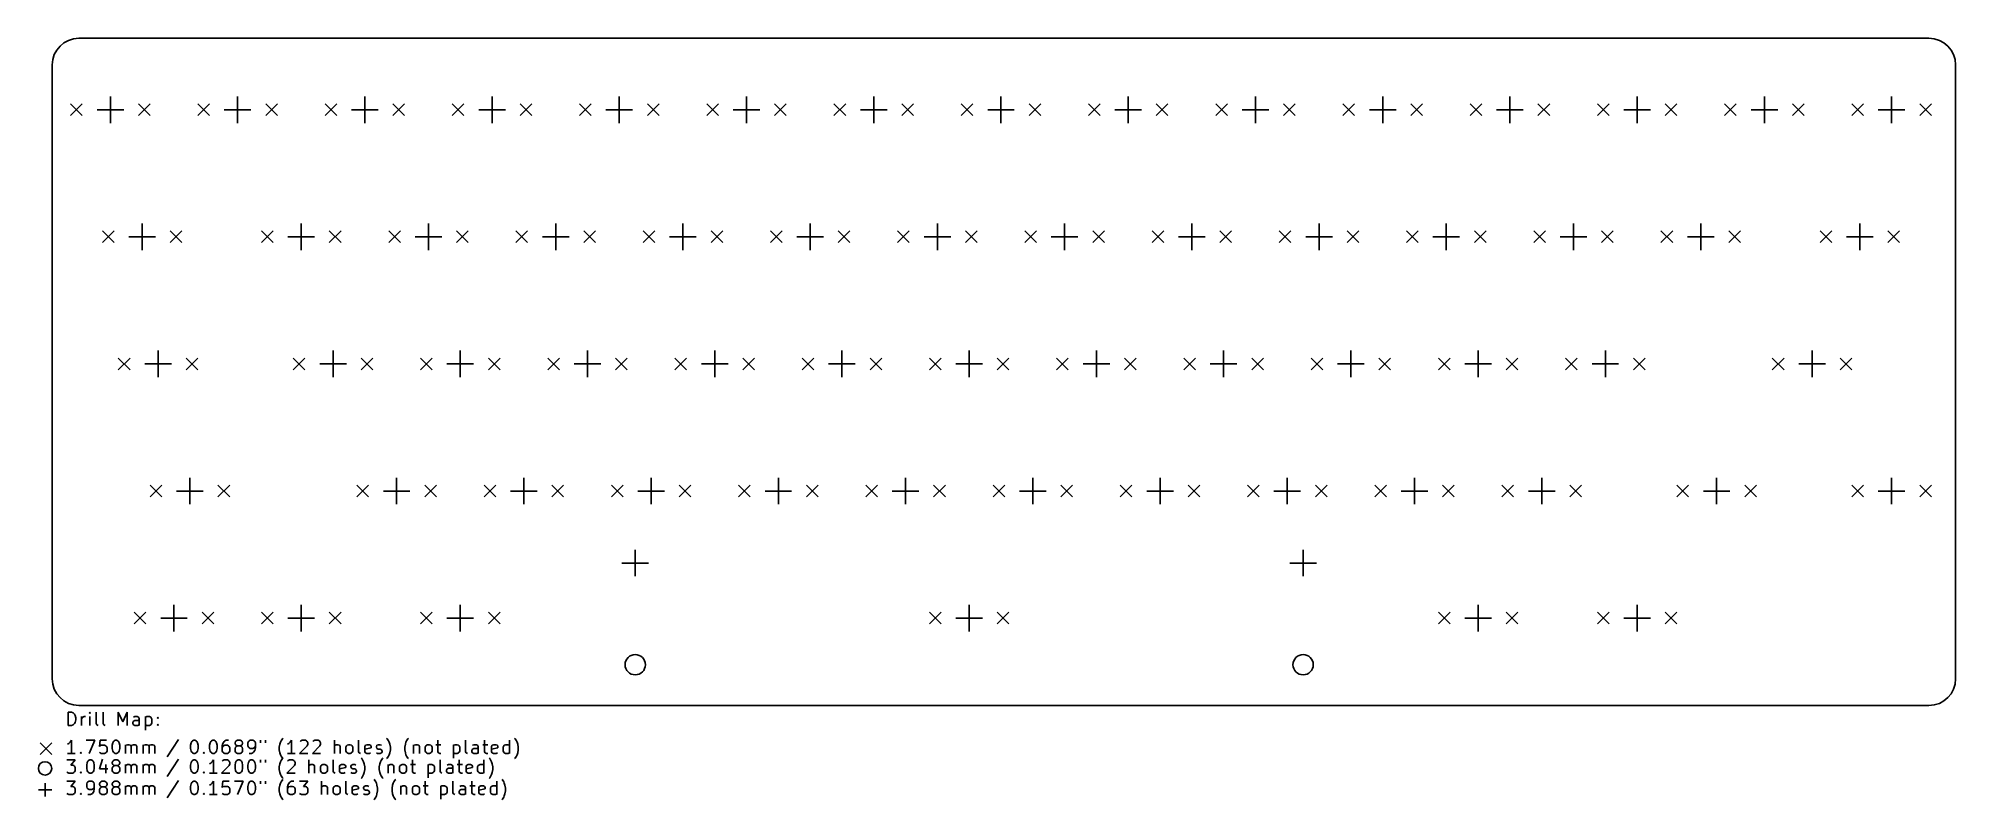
# Model space of a CAD drawing. Extents: x -0.1 to 11.2, y -4.5 to 0.
import ezdxf

# ---------------------------------------------------------------- set-up
doc = ezdxf.new("R2010")
doc.units = 0
doc.header["$MEASUREMENT"] = 0
doc.layers.add('BLACK', color=7, linetype='CONTINUOUS')

msp = doc.modelspace()

# ---------------------------------------------------------------- linework, layer by layer
at = {"layer": 'BLACK', "linetype": 'CONTINUOUS'}
for p, q in [((0.15748, 0), (11.063, 0)), ((0, -0.15748), (0, -3.77953)), ((11.2205, -3.77953), (11.2205, -0.15748)), ((0.108504, -0.386949), (0.177402, -0.455846)), ((0.177402, -0.386949), (0.108504, -0.455846)), ((0.264453, -0.421398), (0.421453, -0.421398)), ((0.342953, -0.342898), (0.342953, -0.499898)), ((0.508504, -0.386949), (0.577402, -0.455846)), ((0.577402, -0.386949), (0.508504, -0.455846)), ((0.858504, -0.386949), (0.927402, -0.455846)), ((0.927402, -0.386949), (0.858504, -0.455846)), ((1.01445, -0.421398), (1.17145, -0.421398)), ((1.09295, -0.342898), (1.09295, -0.499898)), ((1.2585, -0.386949), (1.3274, -0.455846)), ((1.3274, -0.386949), (1.2585, -0.455846)), ((1.6085, -0.386949), (1.6774, -0.455846)), ((1.6774, -0.386949), (1.6085, -0.455846)), ((1.76445, -0.421398), (1.92145, -0.421398)), ((1.84295, -0.342898), (1.84295, -0.499898)), ((2.0085, -0.386949), (2.0774, -0.455846)), ((2.0774, -0.386949), (2.0085, -0.455846)), ((2.3585, -0.386949), (2.4274, -0.455846)), ((2.4274, -0.386949), (2.3585, -0.455846)), ((2.51445, -0.421398), (2.67145, -0.421398)), ((2.59295, -0.342898), (2.59295, -0.499898)), ((2.7585, -0.386949), (2.8274, -0.455846)), ((2.8274, -0.386949), (2.7585, -0.455846)), ((3.1085, -0.386949), (3.1774, -0.455846)), ((3.1774, -0.386949), (3.1085, -0.455846)), ((3.26445, -0.421398), (3.42145, -0.421398)), ((3.34295, -0.342898), (3.34295, -0.499898)), ((3.5085, -0.386949), (3.5774, -0.455846)), ((3.5774, -0.386949), (3.5085, -0.455846)), ((3.8585, -0.386949), (3.9274, -0.455846)), ((3.9274, -0.386949), (3.8585, -0.455846)), ((4.01445, -0.421398), (4.17145, -0.421398)), ((4.09295, -0.342898), (4.09295, -0.499898)), ((4.2585, -0.386949), (4.3274, -0.455846)), ((4.3274, -0.386949), (4.2585, -0.455846)), ((4.6085, -0.386949), (4.6774, -0.455846)), ((4.6774, -0.386949), (4.6085, -0.455846)), ((4.76445, -0.421398), (4.92145, -0.421398)), ((4.84295, -0.342898), (4.84295, -0.499898)), ((5.0085, -0.386949), (5.0774, -0.455846)), ((5.0774, -0.386949), (5.0085, -0.455846)), ((5.3585, -0.386949), (5.4274, -0.455846)), ((5.4274, -0.386949), (5.3585, -0.455846)), ((5.51445, -0.421398), (5.67145, -0.421398)), ((5.59295, -0.342898), (5.59295, -0.499898)), ((5.7585, -0.386949), (5.8274, -0.455846)), ((5.8274, -0.386949), (5.7585, -0.455846)), ((6.1085, -0.386949), (6.1774, -0.455846)), ((6.1774, -0.386949), (6.1085, -0.455846)), ((6.26445, -0.421398), (6.42145, -0.421398)), ((6.34295, -0.342898), (6.34295, -0.499898)), ((6.5085, -0.386949), (6.5774, -0.455846)), ((6.5774, -0.386949), (6.5085, -0.455846)), ((6.8585, -0.386949), (6.9274, -0.455846)), ((6.9274, -0.386949), (6.8585, -0.455846)), ((7.01445, -0.421398), (7.17145, -0.421398)), ((7.09295, -0.342898), (7.09295, -0.499898)), ((7.2585, -0.386949), (7.3274, -0.455846)), ((7.3274, -0.386949), (7.2585, -0.455846)), ((7.6085, -0.386949), (7.6774, -0.455846)), ((7.6774, -0.386949), (7.6085, -0.455846)), ((7.76445, -0.421398), (7.92145, -0.421398)), ((7.84295, -0.342898), (7.84295, -0.499898)), ((8.0085, -0.386949), (8.0774, -0.455846)), ((8.0774, -0.386949), (8.0085, -0.455846)), ((8.3585, -0.386949), (8.4274, -0.455846)), ((8.4274, -0.386949), (8.3585, -0.455846)), ((8.51445, -0.421398), (8.67145, -0.421398)), ((8.59295, -0.342898), (8.59295, -0.499898)), ((8.7585, -0.386949), (8.8274, -0.455846)), ((8.8274, -0.386949), (8.7585, -0.455846)), ((9.1085, -0.386949), (9.1774, -0.455846)), ((9.1774, -0.386949), (9.1085, -0.455846)), ((9.26445, -0.421398), (9.42145, -0.421398)), ((9.34295, -0.342898), (9.34295, -0.499898)), ((9.5085, -0.386949), (9.5774, -0.455846)), ((9.5774, -0.386949), (9.5085, -0.455846)), ((9.8585, -0.386949), (9.9274, -0.455846)), ((9.9274, -0.386949), (9.8585, -0.455846)), ((10.0145, -0.421398), (10.1715, -0.421398)), ((10.093, -0.342898), (10.093, -0.499898)), ((10.2585, -0.386949), (10.3274, -0.455846)), ((10.3274, -0.386949), (10.2585, -0.455846)), ((10.6085, -0.386949), (10.6774, -0.455846)), ((10.6774, -0.386949), (10.6085, -0.455846)), ((10.7645, -0.421398), (10.9215, -0.421398)), ((10.843, -0.342898), (10.843, -0.499898)), ((11.0085, -0.386949), (11.0774, -0.455846)), ((11.0774, -0.386949), (11.0085, -0.455846)), ((0.530453, -1.0929), (0.530453, -1.2499)), ((1.46795, -1.0929), (1.46795, -1.2499)), ((2.21795, -1.0929), (2.21795, -1.2499)), ((2.96795, -1.0929), (2.96795, -1.2499)), ((3.71795, -1.0929), (3.71795, -1.2499)), ((4.46795, -1.0929), (4.46795, -1.2499)), ((5.21795, -1.0929), (5.21795, -1.2499)), ((5.96795, -1.0929), (5.96795, -1.2499)), ((6.71795, -1.0929), (6.71795, -1.2499)), ((7.46795, -1.0929), (7.46795, -1.2499)), ((8.21795, -1.0929), (8.21795, -1.2499)), ((8.96795, -1.0929), (8.96795, -1.2499)), ((9.71795, -1.0929), (9.71795, -1.2499)), ((10.6555, -1.0929), (10.6555, -1.2499)), ((0.296004, -1.13695), (0.364902, -1.20585)), ((0.364902, -1.13695), (0.296004, -1.20585)), ((0.451953, -1.1714), (0.608953, -1.1714)), ((0.696004, -1.13695), (0.764902, -1.20585)), ((0.764902, -1.13695), (0.696004, -1.20585)), ((1.2335, -1.13695), (1.3024, -1.20585)), ((1.3024, -1.13695), (1.2335, -1.20585)), ((1.38945, -1.1714), (1.54645, -1.1714)), ((1.6335, -1.13695), (1.7024, -1.20585)), ((1.7024, -1.13695), (1.6335, -1.20585)), ((1.9835, -1.13695), (2.0524, -1.20585)), ((2.0524, -1.13695), (1.9835, -1.20585)), ((2.13945, -1.1714), (2.29645, -1.1714)), ((2.3835, -1.13695), (2.4524, -1.20585)), ((2.4524, -1.13695), (2.3835, -1.20585)), ((2.7335, -1.13695), (2.8024, -1.20585)), ((2.8024, -1.13695), (2.7335, -1.20585)), ((2.88945, -1.1714), (3.04645, -1.1714)), ((3.1335, -1.13695), (3.2024, -1.20585)), ((3.2024, -1.13695), (3.1335, -1.20585)), ((3.4835, -1.13695), (3.5524, -1.20585)), ((3.5524, -1.13695), (3.4835, -1.20585)), ((3.63945, -1.1714), (3.79645, -1.1714)), ((3.8835, -1.13695), (3.9524, -1.20585)), ((3.9524, -1.13695), (3.8835, -1.20585)), ((4.2335, -1.13695), (4.3024, -1.20585)), ((4.3024, -1.13695), (4.2335, -1.20585)), ((4.38945, -1.1714), (4.54645, -1.1714)), ((4.6335, -1.13695), (4.7024, -1.20585)), ((4.7024, -1.13695), (4.6335, -1.20585)), ((4.9835, -1.13695), (5.0524, -1.20585)), ((5.0524, -1.13695), (4.9835, -1.20585)), ((5.13945, -1.1714), (5.29645, -1.1714)), ((5.3835, -1.13695), (5.4524, -1.20585)), ((5.4524, -1.13695), (5.3835, -1.20585)), ((5.7335, -1.13695), (5.8024, -1.20585)), ((5.8024, -1.13695), (5.7335, -1.20585)), ((5.88945, -1.1714), (6.04645, -1.1714)), ((6.1335, -1.13695), (6.2024, -1.20585)), ((6.2024, -1.13695), (6.1335, -1.20585)), ((6.4835, -1.13695), (6.5524, -1.20585)), ((6.5524, -1.13695), (6.4835, -1.20585)), ((6.63945, -1.1714), (6.79645, -1.1714)), ((6.8835, -1.13695), (6.9524, -1.20585)), ((6.9524, -1.13695), (6.8835, -1.20585)), ((7.2335, -1.13695), (7.3024, -1.20585)), ((7.3024, -1.13695), (7.2335, -1.20585)), ((7.38945, -1.1714), (7.54645, -1.1714)), ((7.6335, -1.13695), (7.7024, -1.20585)), ((7.7024, -1.13695), (7.6335, -1.20585)), ((7.9835, -1.13695), (8.0524, -1.20585)), ((8.0524, -1.13695), (7.9835, -1.20585)), ((8.13945, -1.1714), (8.29645, -1.1714)), ((8.3835, -1.13695), (8.4524, -1.20585)), ((8.4524, -1.13695), (8.3835, -1.20585)), ((8.7335, -1.13695), (8.8024, -1.20585)), ((8.8024, -1.13695), (8.7335, -1.20585)), ((8.88945, -1.1714), (9.04645, -1.1714)), ((9.1335, -1.13695), (9.2024, -1.20585)), ((9.2024, -1.13695), (9.1335, -1.20585)), ((9.4835, -1.13695), (9.5524, -1.20585)), ((9.5524, -1.13695), (9.4835, -1.20585)), ((9.63945, -1.1714), (9.79645, -1.1714)), ((9.8835, -1.13695), (9.9524, -1.20585)), ((9.9524, -1.13695), (9.8835, -1.20585)), ((10.421, -1.13695), (10.4899, -1.20585)), ((10.4899, -1.13695), (10.421, -1.20585)), ((10.577, -1.1714), (10.734, -1.1714)), ((10.821, -1.13695), (10.8899, -1.20585)), ((10.8899, -1.13695), (10.821, -1.20585)), ((0.389754, -1.88695), (0.458652, -1.95585)), ((0.458652, -1.88695), (0.389754, -1.95585)), ((0.624203, -1.8429), (0.624203, -1.9999)), ((0.789754, -1.88695), (0.858652, -1.95585)), ((0.858652, -1.88695), (0.789754, -1.95585)), ((1.421, -1.88695), (1.4899, -1.95585)), ((1.4899, -1.88695), (1.421, -1.95585)), ((1.65545, -1.8429), (1.65545, -1.9999)), ((1.821, -1.88695), (1.8899, -1.95585)), ((1.8899, -1.88695), (1.821, -1.95585)), ((2.171, -1.88695), (2.2399, -1.95585)), ((2.2399, -1.88695), (2.171, -1.95585)), ((2.40545, -1.8429), (2.40545, -1.9999)), ((2.571, -1.88695), (2.6399, -1.95585)), ((2.6399, -1.88695), (2.571, -1.95585)), ((2.921, -1.88695), (2.9899, -1.95585)), ((2.9899, -1.88695), (2.921, -1.95585)), ((3.15545, -1.8429), (3.15545, -1.9999)), ((3.321, -1.88695), (3.3899, -1.95585)), ((3.3899, -1.88695), (3.321, -1.95585)), ((3.671, -1.88695), (3.7399, -1.95585)), ((3.7399, -1.88695), (3.671, -1.95585)), ((3.90545, -1.8429), (3.90545, -1.9999)), ((4.071, -1.88695), (4.1399, -1.95585)), ((4.1399, -1.88695), (4.071, -1.95585)), ((4.421, -1.88695), (4.4899, -1.95585)), ((4.4899, -1.88695), (4.421, -1.95585)), ((4.65545, -1.8429), (4.65545, -1.9999)), ((4.821, -1.88695), (4.8899, -1.95585)), ((4.8899, -1.88695), (4.821, -1.95585)), ((5.171, -1.88695), (5.2399, -1.95585)), ((5.2399, -1.88695), (5.171, -1.95585)), ((5.40545, -1.8429), (5.40545, -1.9999)), ((5.571, -1.88695), (5.6399, -1.95585)), ((5.6399, -1.88695), (5.571, -1.95585)), ((5.921, -1.88695), (5.9899, -1.95585)), ((5.9899, -1.88695), (5.921, -1.95585)), ((6.15545, -1.8429), (6.15545, -1.9999)), ((6.321, -1.88695), (6.3899, -1.95585)), ((6.3899, -1.88695), (6.321, -1.95585)), ((6.671, -1.88695), (6.7399, -1.95585)), ((6.7399, -1.88695), (6.671, -1.95585)), ((6.90545, -1.8429), (6.90545, -1.9999)), ((7.071, -1.88695), (7.1399, -1.95585)), ((7.1399, -1.88695), (7.071, -1.95585)), ((7.421, -1.88695), (7.4899, -1.95585)), ((7.4899, -1.88695), (7.421, -1.95585)), ((7.65545, -1.8429), (7.65545, -1.9999)), ((7.821, -1.88695), (7.8899, -1.95585)), ((7.8899, -1.88695), (7.821, -1.95585)), ((8.171, -1.88695), (8.2399, -1.95585)), ((8.2399, -1.88695), (8.171, -1.95585)), ((8.40545, -1.8429), (8.40545, -1.9999)), ((8.571, -1.88695), (8.6399, -1.95585)), ((8.6399, -1.88695), (8.571, -1.95585)), ((8.921, -1.88695), (8.9899, -1.95585)), ((8.9899, -1.88695), (8.921, -1.95585)), ((9.15545, -1.8429), (9.15545, -1.9999)), ((9.321, -1.88695), (9.3899, -1.95585)), ((9.3899, -1.88695), (9.321, -1.95585)), ((10.1398, -1.88695), (10.2087, -1.95585)), ((10.2087, -1.88695), (10.1398, -1.95585)), ((10.3742, -1.8429), (10.3742, -1.9999)), ((10.5398, -1.88695), (10.6087, -1.95585)), ((10.6087, -1.88695), (10.5398, -1.95585)), ((0.545703, -1.9214), (0.702703, -1.9214)), ((1.57695, -1.9214), (1.73395, -1.9214)), ((2.32695, -1.9214), (2.48395, -1.9214)), ((3.07695, -1.9214), (3.23395, -1.9214)), ((3.82695, -1.9214), (3.98395, -1.9214)), ((4.57695, -1.9214), (4.73395, -1.9214)), ((5.32695, -1.9214), (5.48395, -1.9214)), ((6.07695, -1.9214), (6.23395, -1.9214)), ((6.82695, -1.9214), (6.98395, -1.9214)), ((7.57695, -1.9214), (7.73395, -1.9214)), ((8.32695, -1.9214), (8.48395, -1.9214)), ((9.07695, -1.9214), (9.23395, -1.9214)), ((10.2957, -1.9214), (10.4527, -1.9214)), ((0.811703, -2.5929), (0.811703, -2.7499)), ((2.03045, -2.5929), (2.03045, -2.7499)), ((2.78045, -2.5929), (2.78045, -2.7499)), ((3.53045, -2.5929), (3.53045, -2.7499)), ((4.28045, -2.5929), (4.28045, -2.7499)), ((5.03045, -2.5929), (5.03045, -2.7499)), ((5.78045, -2.5929), (5.78045, -2.7499)), ((6.53045, -2.5929), (6.53045, -2.7499)), ((7.28045, -2.5929), (7.28045, -2.7499)), ((8.03045, -2.5929), (8.03045, -2.7499)), ((8.78045, -2.5929), (8.78045, -2.7499)), ((9.8117, -2.5929), (9.8117, -2.7499)), ((10.843, -2.5929), (10.843, -2.7499)), ((0.577254, -2.63695), (0.646152, -2.70585)), ((0.646152, -2.63695), (0.577254, -2.70585)), ((0.733203, -2.6714), (0.890203, -2.6714)), ((0.977254, -2.63695), (1.04615, -2.70585)), ((1.04615, -2.63695), (0.977254, -2.70585)), ((1.796, -2.63695), (1.8649, -2.70585)), ((1.8649, -2.63695), (1.796, -2.70585)), ((1.95195, -2.6714), (2.10895, -2.6714)), ((2.196, -2.63695), (2.2649, -2.70585)), ((2.2649, -2.63695), (2.196, -2.70585)), ((2.546, -2.63695), (2.6149, -2.70585)), ((2.6149, -2.63695), (2.546, -2.70585)), ((2.70195, -2.6714), (2.85895, -2.6714)), ((2.946, -2.63695), (3.0149, -2.70585)), ((3.0149, -2.63695), (2.946, -2.70585)), ((3.296, -2.63695), (3.3649, -2.70585)), ((3.3649, -2.63695), (3.296, -2.70585)), ((3.45195, -2.6714), (3.60895, -2.6714)), ((3.696, -2.63695), (3.7649, -2.70585)), ((3.7649, -2.63695), (3.696, -2.70585)), ((4.046, -2.63695), (4.1149, -2.70585)), ((4.1149, -2.63695), (4.046, -2.70585)), ((4.20195, -2.6714), (4.35895, -2.6714)), ((4.446, -2.63695), (4.5149, -2.70585)), ((4.5149, -2.63695), (4.446, -2.70585)), ((4.796, -2.63695), (4.8649, -2.70585)), ((4.8649, -2.63695), (4.796, -2.70585)), ((4.95195, -2.6714), (5.10895, -2.6714)), ((5.196, -2.63695), (5.2649, -2.70585)), ((5.2649, -2.63695), (5.196, -2.70585)), ((5.546, -2.63695), (5.6149, -2.70585)), ((5.6149, -2.63695), (5.546, -2.70585)), ((5.70195, -2.6714), (5.85895, -2.6714)), ((5.946, -2.63695), (6.0149, -2.70585)), ((6.0149, -2.63695), (5.946, -2.70585)), ((6.296, -2.63695), (6.3649, -2.70585)), ((6.3649, -2.63695), (6.296, -2.70585)), ((6.45195, -2.6714), (6.60895, -2.6714)), ((6.696, -2.63695), (6.7649, -2.70585)), ((6.7649, -2.63695), (6.696, -2.70585)), ((7.046, -2.63695), (7.1149, -2.70585)), ((7.1149, -2.63695), (7.046, -2.70585)), ((7.20195, -2.6714), (7.35895, -2.6714)), ((7.446, -2.63695), (7.5149, -2.70585)), ((7.5149, -2.63695), (7.446, -2.70585)), ((7.796, -2.63695), (7.8649, -2.70585)), ((7.8649, -2.63695), (7.796, -2.70585)), ((7.95195, -2.6714), (8.10895, -2.6714)), ((8.196, -2.63695), (8.2649, -2.70585)), ((8.2649, -2.63695), (8.196, -2.70585)), ((8.546, -2.63695), (8.6149, -2.70585)), ((8.6149, -2.63695), (8.546, -2.70585)), ((8.70195, -2.6714), (8.85895, -2.6714)), ((8.946, -2.63695), (9.0149, -2.70585)), ((9.0149, -2.63695), (8.946, -2.70585)), ((9.57725, -2.63695), (9.64615, -2.70585)), ((9.64615, -2.63695), (9.57725, -2.70585)), ((9.7332, -2.6714), (9.8902, -2.6714)), ((9.97725, -2.63695), (10.0462, -2.70585)), ((10.0462, -2.63695), (9.97725, -2.70585)), ((10.6085, -2.63695), (10.6774, -2.70585)), ((10.6774, -2.63695), (10.6085, -2.70585)), ((10.7645, -2.6714), (10.9215, -2.6714)), ((11.0085, -2.63695), (11.0774, -2.70585)), ((11.0774, -2.63695), (11.0085, -2.70585)), ((3.43695, -3.0179), (3.43695, -3.1749)), ((7.37395, -3.0179), (7.37395, -3.1749)), ((3.35845, -3.0964), (3.51545, -3.0964)), ((7.29545, -3.0964), (7.45245, -3.0964)), ((0.483504, -3.38695), (0.552402, -3.45585)), ((0.552402, -3.38695), (0.483504, -3.45585)), ((0.717953, -3.3429), (0.717953, -3.4999)), ((0.883504, -3.38695), (0.952402, -3.45585)), ((0.952402, -3.38695), (0.883504, -3.45585)), ((1.2335, -3.38695), (1.3024, -3.45585)), ((1.3024, -3.38695), (1.2335, -3.45585)), ((1.46795, -3.3429), (1.46795, -3.4999)), ((1.6335, -3.38695), (1.7024, -3.45585)), ((1.7024, -3.38695), (1.6335, -3.45585)), ((2.171, -3.38695), (2.2399, -3.45585)), ((2.2399, -3.38695), (2.171, -3.45585)), ((2.40545, -3.3429), (2.40545, -3.4999)), ((2.571, -3.38695), (2.6399, -3.45585)), ((2.6399, -3.38695), (2.571, -3.45585)), ((5.171, -3.38695), (5.2399, -3.45585)), ((5.2399, -3.38695), (5.171, -3.45585)), ((5.40545, -3.3429), (5.40545, -3.4999)), ((5.571, -3.38695), (5.6399, -3.45585)), ((5.6399, -3.38695), (5.571, -3.45585)), ((8.171, -3.38695), (8.2399, -3.45585)), ((8.2399, -3.38695), (8.171, -3.45585)), ((8.40545, -3.3429), (8.40545, -3.4999)), ((8.571, -3.38695), (8.6399, -3.45585)), ((8.6399, -3.38695), (8.571, -3.45585)), ((9.1085, -3.38695), (9.1774, -3.45585)), ((9.1774, -3.38695), (9.1085, -3.45585)), ((9.34295, -3.3429), (9.34295, -3.4999)), ((9.5085, -3.38695), (9.5774, -3.45585)), ((9.5774, -3.38695), (9.5085, -3.45585)), ((0.639453, -3.4214), (0.796453, -3.4214)), ((1.38945, -3.4214), (1.54645, -3.4214)), ((2.32695, -3.4214), (2.48395, -3.4214)), ((5.32695, -3.4214), (5.48395, -3.4214)), ((8.32695, -3.4214), (8.48395, -3.4214)), ((9.26445, -3.4214), (9.42145, -3.4214)), ((0.15748, -3.93701), (11.063, -3.93701)), ((0.094535, -4.0555), (0.094535, -3.97676)), ((0.094535, -3.97676), (0.113283, -3.97676)), ((0.113283, -4.0555), (0.094535, -4.0555)), ((0.113283, -3.97676), (0.124531, -3.98051)), ((0.124531, -4.05175), (0.113283, -4.0555)), ((0.124531, -3.98051), (0.13203, -3.98801)), ((0.13203, -4.04425), (0.124531, -4.05175)), ((0.13203, -3.98801), (0.13578, -3.99551)), ((0.13578, -4.03675), (0.13203, -4.04425)), ((0.13578, -3.99551), (0.139529, -4.01051)), ((0.139529, -4.02176), (0.13578, -4.03675)), ((0.139529, -4.01051), (0.139529, -4.02176)), ((0.173275, -4.0555), (0.173275, -4.00301)), ((0.173275, -4.01801), (0.177025, -4.01051)), ((0.177025, -4.01051), (0.180774, -4.00676)), ((0.180774, -4.00676), (0.188273, -4.00301)), ((0.188273, -4.00301), (0.195772, -4.00301)), ((0.222019, -3.97676), (0.21827, -3.98051)), ((0.21827, -3.98051), (0.222019, -3.98426)), ((0.225769, -3.98051), (0.222019, -3.97676)), ((0.222019, -3.97676), (0.222019, -3.98426)), ((0.222019, -3.98426), (0.225769, -3.98051)), ((0.222019, -4.0555), (0.222019, -4.00301)), ((0.259514, -4.04425), (0.259514, -3.97676)), ((0.263264, -4.05175), (0.259514, -4.04425)), ((0.270763, -4.0555), (0.263264, -4.05175)), ((0.300759, -4.04425), (0.300759, -3.97676)), ((0.304509, -4.05175), (0.300759, -4.04425)), ((0.312008, -4.0555), (0.304509, -4.05175)), ((0.389248, -4.0555), (0.389248, -3.97676)), ((0.389248, -3.97676), (0.415495, -4.03301)), ((0.415495, -4.03301), (0.441742, -3.97676)), ((0.441742, -3.97676), (0.441742, -4.0555)), ((0.475487, -4.03675), (0.479237, -4.02926)), ((0.475487, -4.04425), (0.475487, -4.03675)), ((0.479237, -4.05175), (0.475487, -4.04425)), ((0.486736, -4.00301), (0.479237, -4.00676)), ((0.479237, -4.02926), (0.486736, -4.02551)), ((0.486736, -4.0555), (0.479237, -4.05175)), ((0.501734, -4.00301), (0.486736, -4.00301)), ((0.486736, -4.02551), (0.505484, -4.02551)), ((0.505484, -4.0555), (0.486736, -4.0555)), ((0.509233, -4.00676), (0.501734, -4.00301)), ((0.505484, -4.02551), (0.512983, -4.02176)), ((0.512983, -4.05175), (0.505484, -4.0555)), ((0.512983, -4.01426), (0.509233, -4.00676)), ((0.512983, -4.0555), (0.512983, -4.01426)), ((0.550478, -4.00301), (0.550478, -4.08175)), ((0.550478, -4.00676), (0.557977, -4.00301)), ((0.557977, -4.0555), (0.550478, -4.05175)), ((0.557977, -4.00301), (0.572975, -4.00301)), ((0.572975, -4.0555), (0.557977, -4.0555)), ((0.572975, -4.00301), (0.580474, -4.00676)), ((0.580474, -4.05175), (0.572975, -4.0555)), ((0.580474, -4.00676), (0.584224, -4.01051)), ((0.584224, -4.048), (0.580474, -4.05175)), ((0.584224, -4.01051), (0.587973, -4.01801)), ((0.587973, -4.0405), (0.584224, -4.048)), ((0.587973, -4.01801), (0.587973, -4.0405)), ((0.61797, -4.01051), (0.621719, -4.00676)), ((0.621719, -4.01426), (0.61797, -4.01051)), ((0.61797, -4.05175), (0.621719, -4.048)), ((0.621719, -4.0555), (0.61797, -4.05175)), ((0.621719, -4.00676), (0.625469, -4.01051)), ((0.621719, -4.00676), (0.621719, -4.01426)), ((0.625469, -4.01051), (0.621719, -4.01426)), ((0.621719, -4.048), (0.625469, -4.05175)), ((0.621719, -4.048), (0.621719, -4.0555)), ((0.625469, -4.05175), (0.621719, -4.0555)), ((-0.07185, -4.15748), (-0.002953, -4.22638)), ((-0.002953, -4.15748), (-0.07185, -4.22638)), ((0.098285, -4.16086), (0.090786, -4.16461)), ((0.105784, -4.15337), (0.098285, -4.16086)), ((0.113283, -4.14212), (0.105784, -4.15337)), ((0.113283, -4.22086), (0.113283, -4.14212)), ((0.199522, -4.14212), (0.252015, -4.14212)), ((0.252015, -4.14212), (0.21827, -4.22086)), ((0.282012, -4.14212), (0.278262, -4.17961)), ((0.278262, -4.17961), (0.282012, -4.17586)), ((0.319507, -4.14212), (0.282012, -4.14212)), ((0.282012, -4.17586), (0.289511, -4.17211)), ((0.289511, -4.17211), (0.308258, -4.17211)), ((0.308258, -4.17211), (0.315757, -4.17586)), ((0.315757, -4.17586), (0.319507, -4.17961)), ((0.319507, -4.17961), (0.323256, -4.18711)), ((0.353253, -4.17211), (0.357002, -4.15711)), ((0.353253, -4.19086), (0.353253, -4.17211)), ((0.357002, -4.15711), (0.360752, -4.14962)), ((0.360752, -4.14962), (0.364501, -4.14587)), ((0.364501, -4.14587), (0.372, -4.14212)), ((0.372, -4.14212), (0.379499, -4.14212)), ((0.379499, -4.14212), (0.386999, -4.14587)), ((0.386999, -4.14587), (0.390748, -4.14962)), ((0.390748, -4.14962), (0.394498, -4.15711)), ((0.394498, -4.15711), (0.398247, -4.17211)), ((0.398247, -4.17211), (0.398247, -4.19086)), ((0.431993, -4.22086), (0.431993, -4.16836)), ((0.431993, -4.17586), (0.435742, -4.17211)), ((0.435742, -4.17211), (0.443241, -4.16836)), ((0.443241, -4.16836), (0.45449, -4.16836)), ((0.45449, -4.16836), (0.461989, -4.17211)), ((0.461989, -4.17211), (0.465739, -4.17961)), ((0.465739, -4.17961), (0.469488, -4.17211)), ((0.465739, -4.17961), (0.465739, -4.22086)), ((0.469488, -4.17211), (0.476987, -4.16836)), ((0.476987, -4.16836), (0.488236, -4.16836)), ((0.488236, -4.16836), (0.495735, -4.17211)), ((0.495735, -4.17211), (0.499484, -4.17961)), ((0.499484, -4.17961), (0.499484, -4.22086)), ((0.53698, -4.22086), (0.53698, -4.16836)), ((0.53698, -4.17586), (0.540729, -4.17211)), ((0.540729, -4.17211), (0.548228, -4.16836)), ((0.548228, -4.16836), (0.559477, -4.16836)), ((0.559477, -4.16836), (0.566976, -4.17211)), ((0.566976, -4.17211), (0.570726, -4.17961)), ((0.570726, -4.17961), (0.574475, -4.17211)), ((0.570726, -4.17961), (0.570726, -4.22086)), ((0.574475, -4.17211), (0.581974, -4.16836)), ((0.581974, -4.16836), (0.593223, -4.16836)), ((0.593223, -4.16836), (0.600722, -4.17211)), ((0.600722, -4.17211), (0.604471, -4.17961)), ((0.604471, -4.17961), (0.604471, -4.22086)), ((0.745454, -4.13837), (0.677962, -4.2396)), ((0.815195, -4.17211), (0.818945, -4.15711)), ((0.815195, -4.19086), (0.815195, -4.17211)), ((0.818945, -4.15711), (0.822694, -4.14962)), ((0.822694, -4.14962), (0.826444, -4.14587)), ((0.826444, -4.14587), (0.833943, -4.14212)), ((0.833943, -4.14212), (0.841442, -4.14212)), ((0.841442, -4.14212), (0.848941, -4.14587)), ((0.848941, -4.14587), (0.85269, -4.14962)), ((0.85269, -4.14962), (0.85644, -4.15711)), ((0.85644, -4.15711), (0.860189, -4.17211)), ((0.860189, -4.17211), (0.860189, -4.19086)), ((0.927681, -4.17211), (0.93143, -4.15711)), ((0.927681, -4.19086), (0.927681, -4.17211)), ((0.93143, -4.15711), (0.93518, -4.14962)), ((0.93518, -4.14962), (0.93893, -4.14587)), ((0.93893, -4.14587), (0.946429, -4.14212)), ((0.946429, -4.14212), (0.953928, -4.14212)), ((0.953928, -4.14212), (0.961427, -4.14587)), ((0.961427, -4.14587), (0.965176, -4.14962)), ((0.965176, -4.14962), (0.968926, -4.15711)), ((0.968926, -4.15711), (0.972675, -4.17211)), ((0.972675, -4.17211), (0.972675, -4.19086)), ((1.00642, -4.16086), (1.00267, -4.17586)), ((1.00267, -4.17586), (1.00267, -4.20586)), ((1.00642, -4.17961), (1.00267, -4.18711)), ((1.01392, -4.14962), (1.00642, -4.16086)), ((1.01017, -4.17586), (1.00642, -4.17961)), ((1.01767, -4.17211), (1.01017, -4.17586)), ((1.01767, -4.14587), (1.01392, -4.14962)), ((1.02517, -4.14212), (1.01767, -4.14587)), ((1.03267, -4.17211), (1.01767, -4.17211)), ((1.04017, -4.14212), (1.02517, -4.14212)), ((1.04017, -4.17586), (1.03267, -4.17211)), ((1.04392, -4.17961), (1.04017, -4.17586)), ((1.04767, -4.18711), (1.04392, -4.17961)), ((1.07766, -4.15711), (1.08141, -4.14962)), ((1.07766, -4.16086), (1.07766, -4.15711)), ((1.08141, -4.16836), (1.07766, -4.16086)), ((1.08141, -4.14962), (1.08516, -4.14587)), ((1.08516, -4.17211), (1.08141, -4.16836)), ((1.08516, -4.17961), (1.08141, -4.18336)), ((1.08516, -4.14587), (1.09266, -4.14212)), ((1.09266, -4.17586), (1.08516, -4.17211)), ((1.09266, -4.17586), (1.08516, -4.17961)), ((1.09266, -4.14212), (1.10766, -4.14212)), ((1.10766, -4.17586), (1.09266, -4.17586)), ((1.10766, -4.14212), (1.11516, -4.14587)), ((1.11516, -4.17211), (1.10766, -4.17586)), ((1.11516, -4.17961), (1.10766, -4.17586)), ((1.11516, -4.14587), (1.11891, -4.14962)), ((1.11891, -4.16836), (1.11516, -4.17211)), ((1.11891, -4.18336), (1.11516, -4.17961)), ((1.11891, -4.14962), (1.12266, -4.15711)), ((1.12266, -4.16086), (1.11891, -4.16836)), ((1.12266, -4.15711), (1.12266, -4.16086)), ((1.1564, -4.14962), (1.15265, -4.15711)), ((1.15265, -4.15711), (1.15265, -4.17586)), ((1.15265, -4.17586), (1.1564, -4.18336)), ((1.16015, -4.14587), (1.1564, -4.14962)), ((1.16765, -4.14212), (1.16015, -4.14587)), ((1.18265, -4.14212), (1.16765, -4.14212)), ((1.19015, -4.14587), (1.18265, -4.14212)), ((1.1939, -4.14962), (1.19015, -4.14587)), ((1.19765, -4.15711), (1.1939, -4.14962)), ((1.1939, -4.18336), (1.19765, -4.17586)), ((1.19765, -4.18711), (1.19765, -4.15711)), ((1.22764, -4.14212), (1.22764, -4.15711)), ((1.25764, -4.14212), (1.25764, -4.15711)), ((1.33863, -4.18336), (1.34238, -4.16461)), ((1.34238, -4.16461), (1.34613, -4.15337)), ((1.34613, -4.15337), (1.34988, -4.14587)), ((1.34988, -4.14587), (1.35738, -4.13462)), ((1.35738, -4.13462), (1.36113, -4.13087)), ((1.39487, -4.16086), (1.38737, -4.16461)), ((1.40237, -4.15337), (1.39487, -4.16086)), ((1.40987, -4.14212), (1.40237, -4.15337)), ((1.40987, -4.22086), (1.40987, -4.14212)), ((1.50361, -4.17586), (1.45861, -4.22086)), ((1.46236, -4.14962), (1.46611, -4.14587)), ((1.46611, -4.14587), (1.47361, -4.14212)), ((1.47361, -4.14212), (1.49236, -4.14212)), ((1.49236, -4.14212), (1.49986, -4.14587)), ((1.49986, -4.14587), (1.50361, -4.14962)), ((1.50361, -4.14962), (1.50736, -4.15711)), ((1.50736, -4.16461), (1.50361, -4.17586)), ((1.50736, -4.15711), (1.50736, -4.16461)), ((1.5786, -4.17586), (1.53361, -4.22086)), ((1.53735, -4.14962), (1.5411, -4.14587)), ((1.5411, -4.14587), (1.5486, -4.14212)), ((1.5486, -4.14212), (1.56735, -4.14212)), ((1.56735, -4.14212), (1.57485, -4.14587)), ((1.57485, -4.14587), (1.5786, -4.14962)), ((1.5786, -4.14962), (1.58235, -4.15711)), ((1.58235, -4.16461), (1.5786, -4.17586)), ((1.58235, -4.15711), (1.58235, -4.16461)), ((1.66334, -4.22086), (1.66334, -4.14212)), ((1.66709, -4.17211), (1.66334, -4.17586)), ((1.67459, -4.16836), (1.66709, -4.17211)), ((1.68584, -4.16836), (1.67459, -4.16836)), ((1.69334, -4.17211), (1.68584, -4.16836)), ((1.69708, -4.17961), (1.69334, -4.17211)), ((1.69708, -4.22086), (1.69708, -4.17961)), ((1.73083, -4.18336), (1.73458, -4.17586)), ((1.73458, -4.17586), (1.73833, -4.17211)), ((1.73833, -4.17211), (1.74583, -4.16836)), ((1.74583, -4.16836), (1.75708, -4.16836)), ((1.75708, -4.16836), (1.76458, -4.17211)), ((1.76458, -4.17211), (1.76833, -4.17586)), ((1.76833, -4.17586), (1.77208, -4.18336)), ((1.80582, -4.20961), (1.80582, -4.14212)), ((1.84332, -4.17961), (1.84707, -4.17211)), ((1.84332, -4.20961), (1.84332, -4.17961)), ((1.84707, -4.17211), (1.85457, -4.16836)), ((1.85457, -4.16836), (1.86956, -4.16836)), ((1.86956, -4.16836), (1.87706, -4.17211)), ((1.87706, -4.17211), (1.88081, -4.17961)), ((1.88081, -4.17961), (1.88081, -4.18711)), ((1.91081, -4.17961), (1.91456, -4.17211)), ((1.91081, -4.18336), (1.91081, -4.17961)), ((1.91456, -4.17211), (1.92206, -4.16836)), ((1.92206, -4.16836), (1.93331, -4.16836)), ((1.93331, -4.16836), (1.9408, -4.17211)), ((1.97455, -4.13462), (1.9708, -4.13087)), ((1.98205, -4.14587), (1.97455, -4.13462)), ((1.9858, -4.15337), (1.98205, -4.14587)), ((1.98955, -4.16461), (1.9858, -4.15337)), ((1.9933, -4.18336), (1.98955, -4.16461)), ((2.07804, -4.18336), (2.08179, -4.16461)), ((2.08179, -4.16461), (2.08554, -4.15337)), ((2.08554, -4.15337), (2.08929, -4.14587)), ((2.08929, -4.14587), (2.09678, -4.13462)), ((2.09678, -4.13462), (2.10053, -4.13087)), ((2.13053, -4.16836), (2.13053, -4.22086)), ((2.13053, -4.17586), (2.13428, -4.17211)), ((2.13428, -4.17211), (2.14178, -4.16836)), ((2.14178, -4.16836), (2.15303, -4.16836)), ((2.15303, -4.16836), (2.16053, -4.17211)), ((2.16053, -4.17211), (2.16428, -4.17961)), ((2.16428, -4.17961), (2.16428, -4.22086)), ((2.19802, -4.18336), (2.20177, -4.17586)), ((2.20177, -4.17586), (2.20552, -4.17211)), ((2.20552, -4.17211), (2.21302, -4.16836)), ((2.21302, -4.16836), (2.22427, -4.16836)), ((2.22427, -4.16836), (2.23177, -4.17211)), ((2.23177, -4.17211), (2.23552, -4.17586)), ((2.23552, -4.17586), (2.23927, -4.18336)), ((2.26176, -4.16836), (2.29176, -4.16836)), ((2.27301, -4.14212), (2.27301, -4.20961)), ((2.36525, -4.16836), (2.36525, -4.2471)), ((2.36525, -4.17211), (2.37275, -4.16836)), ((2.37275, -4.16836), (2.38775, -4.16836)), ((2.38775, -4.16836), (2.39525, -4.17211)), ((2.39525, -4.17211), (2.399, -4.17586)), ((2.399, -4.17586), (2.40275, -4.18336)), ((2.43649, -4.20961), (2.43649, -4.14212)), ((2.48524, -4.16836), (2.47774, -4.17211)), ((2.50023, -4.16836), (2.48524, -4.16836)), ((2.50773, -4.17211), (2.50023, -4.16836)), ((2.51148, -4.17961), (2.50773, -4.17211)), ((2.51148, -4.22086), (2.51148, -4.17961)), ((2.53773, -4.16836), (2.56773, -4.16836)), ((2.54898, -4.14212), (2.54898, -4.20961)), ((2.59022, -4.17961), (2.59397, -4.17211)), ((2.59022, -4.20961), (2.59022, -4.17961)), ((2.59397, -4.17211), (2.60147, -4.16836)), ((2.60147, -4.16836), (2.61647, -4.16836)), ((2.61647, -4.16836), (2.62397, -4.17211)), ((2.62397, -4.17211), (2.62772, -4.17961)), ((2.62772, -4.17961), (2.62772, -4.18711)), ((2.65771, -4.18336), (2.66146, -4.17586)), ((2.66146, -4.17586), (2.66521, -4.17211)), ((2.66521, -4.17211), (2.67271, -4.16836)), ((2.67271, -4.16836), (2.68771, -4.16836)), ((2.68771, -4.16836), (2.69521, -4.17211)), ((2.69521, -4.22086), (2.69521, -4.14212)), ((2.72896, -4.13462), (2.72521, -4.13087)), ((2.73645, -4.14587), (2.72896, -4.13462)), ((2.7402, -4.15337), (2.73645, -4.14587)), ((2.74395, -4.16461), (2.7402, -4.15337)), ((2.7477, -4.18336), (2.74395, -4.16461)), ((0.087036, -4.25826), (0.13578, -4.25826)), ((0.13578, -4.22086), (0.090786, -4.22086)), ((0.13578, -4.25826), (0.109533, -4.28825)), ((0.109533, -4.28825), (0.120782, -4.28825)), ((0.120782, -4.28825), (0.128281, -4.292)), ((0.128281, -4.292), (0.13203, -4.29575)), ((0.165776, -4.21711), (0.169526, -4.21336)), ((0.169526, -4.22086), (0.165776, -4.21711)), ((0.169526, -4.21336), (0.173275, -4.21711)), ((0.169526, -4.21336), (0.169526, -4.22086)), ((0.173275, -4.21711), (0.169526, -4.22086)), ((0.203271, -4.28825), (0.207021, -4.27326)), ((0.203271, -4.307), (0.203271, -4.28825)), ((0.207021, -4.27326), (0.210771, -4.26576)), ((0.210771, -4.26576), (0.21452, -4.26201)), ((0.21452, -4.26201), (0.222019, -4.25826)), ((0.222019, -4.25826), (0.229518, -4.25826)), ((0.229518, -4.25826), (0.237017, -4.26201)), ((0.237017, -4.26201), (0.240767, -4.26576)), ((0.240767, -4.26576), (0.244516, -4.27326)), ((0.244516, -4.27326), (0.248266, -4.28825)), ((0.248266, -4.28825), (0.248266, -4.307)), ((0.282012, -4.21711), (0.278262, -4.21336)), ((0.29701, -4.25451), (0.278262, -4.31075)), ((0.289511, -4.22086), (0.282012, -4.21711)), ((0.308258, -4.22086), (0.289511, -4.22086)), ((0.315757, -4.21711), (0.308258, -4.22086)), ((0.319507, -4.21336), (0.315757, -4.21711)), ((0.315757, -4.28451), (0.315757, -4.337)), ((0.323256, -4.20586), (0.319507, -4.21336)), ((0.323256, -4.18711), (0.323256, -4.20586)), ((0.357002, -4.20586), (0.353253, -4.19086)), ((0.353253, -4.27326), (0.357002, -4.26576)), ((0.353253, -4.27701), (0.353253, -4.27326)), ((0.357002, -4.28451), (0.353253, -4.27701)), ((0.360752, -4.21336), (0.357002, -4.20586)), ((0.357002, -4.26576), (0.360752, -4.26201)), ((0.360752, -4.28825), (0.357002, -4.28451)), ((0.364501, -4.21711), (0.360752, -4.21336)), ((0.360752, -4.26201), (0.368251, -4.25826)), ((0.368251, -4.292), (0.360752, -4.28825)), ((0.368251, -4.292), (0.360752, -4.29575)), ((0.372, -4.22086), (0.364501, -4.21711)), ((0.368251, -4.25826), (0.383249, -4.25826)), ((0.383249, -4.292), (0.368251, -4.292)), ((0.379499, -4.22086), (0.372, -4.22086)), ((0.386999, -4.21711), (0.379499, -4.22086)), ((0.383249, -4.25826), (0.390748, -4.26201)), ((0.390748, -4.28825), (0.383249, -4.292)), ((0.390748, -4.29575), (0.383249, -4.292)), ((0.390748, -4.21336), (0.386999, -4.21711)), ((0.394498, -4.20586), (0.390748, -4.21336)), ((0.390748, -4.26201), (0.394498, -4.26576)), ((0.394498, -4.28451), (0.390748, -4.28825)), ((0.398247, -4.19086), (0.394498, -4.20586)), ((0.394498, -4.26576), (0.398247, -4.27326)), ((0.398247, -4.27701), (0.394498, -4.28451)), ((0.398247, -4.27326), (0.398247, -4.27701)), ((0.431993, -4.337), (0.431993, -4.28451)), ((0.431993, -4.292), (0.435742, -4.28825)), ((0.435742, -4.28825), (0.443241, -4.28451)), ((0.443241, -4.28451), (0.45449, -4.28451)), ((0.45449, -4.28451), (0.461989, -4.28825)), ((0.461989, -4.28825), (0.465739, -4.29575)), ((0.465739, -4.29575), (0.469488, -4.28825)), ((0.469488, -4.28825), (0.476987, -4.28451)), ((0.476987, -4.28451), (0.488236, -4.28451)), ((0.488236, -4.28451), (0.495735, -4.28825)), ((0.495735, -4.28825), (0.499484, -4.29575)), ((0.53698, -4.337), (0.53698, -4.28451)), ((0.53698, -4.292), (0.540729, -4.28825)), ((0.540729, -4.28825), (0.548228, -4.28451)), ((0.548228, -4.28451), (0.559477, -4.28451)), ((0.559477, -4.28451), (0.566976, -4.28825)), ((0.566976, -4.28825), (0.570726, -4.29575)), ((0.570726, -4.29575), (0.574475, -4.28825)), ((0.574475, -4.28825), (0.581974, -4.28451)), ((0.581974, -4.28451), (0.593223, -4.28451)), ((0.593223, -4.28451), (0.600722, -4.28825)), ((0.600722, -4.28825), (0.604471, -4.29575)), ((0.745454, -4.25451), (0.677962, -4.35575)), ((0.818945, -4.20586), (0.815195, -4.19086)), ((0.815195, -4.28825), (0.818945, -4.27326)), ((0.815195, -4.307), (0.815195, -4.28825)), ((0.822694, -4.21336), (0.818945, -4.20586)), ((0.818945, -4.27326), (0.822694, -4.26576)), ((0.826444, -4.21711), (0.822694, -4.21336)), ((0.822694, -4.26576), (0.826444, -4.26201)), ((0.833943, -4.22086), (0.826444, -4.21711)), ((0.826444, -4.26201), (0.833943, -4.25826)), ((0.841442, -4.22086), (0.833943, -4.22086)), ((0.833943, -4.25826), (0.841442, -4.25826)), ((0.848941, -4.21711), (0.841442, -4.22086)), ((0.841442, -4.25826), (0.848941, -4.26201)), ((0.85269, -4.21336), (0.848941, -4.21711)), ((0.848941, -4.26201), (0.85269, -4.26576)), ((0.85644, -4.20586), (0.85269, -4.21336)), ((0.85269, -4.26576), (0.85644, -4.27326)), ((0.860189, -4.19086), (0.85644, -4.20586)), ((0.85644, -4.27326), (0.860189, -4.28825)), ((0.860189, -4.28825), (0.860189, -4.307)), ((0.890186, -4.21711), (0.893935, -4.21336)), ((0.893935, -4.22086), (0.890186, -4.21711)), ((0.893935, -4.21336), (0.897685, -4.21711)), ((0.893935, -4.21336), (0.893935, -4.22086)), ((0.897685, -4.21711), (0.893935, -4.22086)), ((0.93143, -4.20586), (0.927681, -4.19086)), ((0.93518, -4.27701), (0.927681, -4.28076)), ((0.93518, -4.21336), (0.93143, -4.20586)), ((0.93893, -4.21711), (0.93518, -4.21336)), ((0.942679, -4.26951), (0.93518, -4.27701)), ((0.946429, -4.22086), (0.93893, -4.21711)), ((0.950178, -4.25826), (0.942679, -4.26951)), ((0.953928, -4.22086), (0.946429, -4.22086)), ((0.950178, -4.337), (0.950178, -4.25826)), ((0.961427, -4.21711), (0.953928, -4.22086)), ((0.965176, -4.21336), (0.961427, -4.21711)), ((0.968926, -4.20586), (0.965176, -4.21336)), ((0.972675, -4.19086), (0.968926, -4.20586)), ((1.04392, -4.292), (0.998922, -4.337)), ((1.00267, -4.20586), (1.00642, -4.21336)), ((1.00267, -4.26576), (1.00642, -4.26201)), ((1.00642, -4.21336), (1.01017, -4.21711)), ((1.00642, -4.26201), (1.01392, -4.25826)), ((1.01017, -4.21711), (1.01767, -4.22086)), ((1.01392, -4.25826), (1.03267, -4.25826)), ((1.01767, -4.22086), (1.03267, -4.22086)), ((1.03267, -4.22086), (1.04017, -4.21711)), ((1.03267, -4.25826), (1.04017, -4.26201)), ((1.04017, -4.21711), (1.04392, -4.21336)), ((1.04017, -4.26201), (1.04392, -4.26576)), ((1.04392, -4.21336), (1.04767, -4.20586)), ((1.04392, -4.26576), (1.04767, -4.27326)), ((1.04767, -4.28076), (1.04392, -4.292)), ((1.04767, -4.20586), (1.04767, -4.18711)), ((1.04767, -4.27326), (1.04767, -4.28076)), ((1.08141, -4.18336), (1.07766, -4.19086)), ((1.07766, -4.19086), (1.07766, -4.20586)), ((1.07766, -4.20586), (1.08141, -4.21336)), ((1.07766, -4.28825), (1.08141, -4.27326)), ((1.07766, -4.307), (1.07766, -4.28825)), ((1.08141, -4.21336), (1.08516, -4.21711)), ((1.08141, -4.27326), (1.08516, -4.26576)), ((1.08516, -4.21711), (1.09266, -4.22086)), ((1.08516, -4.26576), (1.08891, -4.26201)), ((1.08891, -4.26201), (1.09641, -4.25826)), ((1.09266, -4.22086), (1.10766, -4.22086)), ((1.09641, -4.25826), (1.10391, -4.25826)), ((1.10391, -4.25826), (1.11141, -4.26201)), ((1.10766, -4.22086), (1.11516, -4.21711)), ((1.11141, -4.26201), (1.11516, -4.26576)), ((1.11516, -4.21711), (1.11891, -4.21336)), ((1.11516, -4.26576), (1.11891, -4.27326)), ((1.12266, -4.19086), (1.11891, -4.18336)), ((1.11891, -4.21336), (1.12266, -4.20586)), ((1.11891, -4.27326), (1.12266, -4.28825)), ((1.12266, -4.20586), (1.12266, -4.19086)), ((1.12266, -4.28825), (1.12266, -4.307)), ((1.15265, -4.28825), (1.1564, -4.27326)), ((1.15265, -4.307), (1.15265, -4.28825)), ((1.1564, -4.18336), (1.16015, -4.18711)), ((1.1564, -4.27326), (1.16015, -4.26576)), ((1.16015, -4.18711), (1.16765, -4.19086)), ((1.16015, -4.22086), (1.17515, -4.22086)), ((1.16015, -4.26576), (1.1639, -4.26201)), ((1.1639, -4.26201), (1.1714, -4.25826)), ((1.16765, -4.19086), (1.18265, -4.19086)), ((1.1714, -4.25826), (1.1789, -4.25826)), ((1.17515, -4.22086), (1.18265, -4.21711)), ((1.1789, -4.25826), (1.1864, -4.26201)), ((1.18265, -4.19086), (1.19015, -4.18711)), ((1.18265, -4.21711), (1.1864, -4.21336)), ((1.1864, -4.21336), (1.1939, -4.20211)), ((1.1864, -4.26201), (1.19015, -4.26576)), ((1.19015, -4.18711), (1.1939, -4.18336)), ((1.19015, -4.26576), (1.1939, -4.27326)), ((1.1939, -4.20211), (1.19765, -4.18711)), ((1.1939, -4.27326), (1.19765, -4.28825)), ((1.19765, -4.28825), (1.19765, -4.307)), ((1.22764, -4.25826), (1.22764, -4.27326)), ((1.25764, -4.25826), (1.25764, -4.27326)), ((1.33863, -4.19836), (1.33863, -4.18336)), ((1.34238, -4.21711), (1.33863, -4.19836)), ((1.33863, -4.2995), (1.34238, -4.28076)), ((1.34613, -4.22836), (1.34238, -4.21711)), ((1.34238, -4.28076), (1.34613, -4.26951)), ((1.34988, -4.23585), (1.34613, -4.22836)), ((1.34613, -4.26951), (1.34988, -4.26201)), ((1.35738, -4.2471), (1.34988, -4.23585)), ((1.34988, -4.26201), (1.35738, -4.25076)), ((1.35738, -4.25076), (1.36113, -4.24701)), ((1.36113, -4.25085), (1.35738, -4.2471)), ((1.42862, -4.292), (1.38362, -4.337)), ((1.43237, -4.22086), (1.38737, -4.22086)), ((1.38737, -4.26576), (1.39112, -4.26201)), ((1.39112, -4.26201), (1.39862, -4.25826)), ((1.39862, -4.25826), (1.41737, -4.25826)), ((1.41737, -4.25826), (1.42487, -4.26201)), ((1.42487, -4.26201), (1.42862, -4.26576)), ((1.42862, -4.26576), (1.43237, -4.27326)), ((1.43237, -4.28076), (1.42862, -4.292)), ((1.43237, -4.27326), (1.43237, -4.28076)), ((1.45861, -4.22086), (1.50736, -4.22086)), ((1.51336, -4.337), (1.51336, -4.25826)), ((1.51711, -4.28825), (1.51336, -4.292)), ((1.52461, -4.28451), (1.51711, -4.28825)), ((1.53585, -4.28451), (1.52461, -4.28451)), ((1.53361, -4.22086), (1.58235, -4.22086)), ((1.54335, -4.28825), (1.53585, -4.28451)), ((1.5471, -4.29575), (1.54335, -4.28825)), ((1.58085, -4.2995), (1.5846, -4.292)), ((1.5846, -4.292), (1.58835, -4.28825)), ((1.58835, -4.28825), (1.59585, -4.28451)), ((1.59585, -4.28451), (1.6071, -4.28451)), ((1.6071, -4.28451), (1.6146, -4.28825)), ((1.6146, -4.28825), (1.61834, -4.292)), ((1.61834, -4.292), (1.62209, -4.2995)), ((1.65584, -4.32575), (1.65584, -4.25826)), ((1.69334, -4.29575), (1.69708, -4.28825)), ((1.69708, -4.28825), (1.70458, -4.28451)), ((1.70458, -4.28451), (1.71958, -4.28451)), ((1.71958, -4.28451), (1.72708, -4.28825)), ((1.72708, -4.28825), (1.73083, -4.29575)), ((1.73083, -4.20586), (1.73083, -4.18336)), ((1.73458, -4.21336), (1.73083, -4.20586)), ((1.73833, -4.21711), (1.73458, -4.21336)), ((1.74583, -4.22086), (1.73833, -4.21711)), ((1.75708, -4.22086), (1.74583, -4.22086)), ((1.76458, -4.21711), (1.75708, -4.22086)), ((1.76083, -4.29575), (1.76458, -4.28825)), ((1.76833, -4.21336), (1.76458, -4.21711)), ((1.76458, -4.28825), (1.77208, -4.28451)), ((1.77208, -4.20586), (1.76833, -4.21336)), ((1.77208, -4.18336), (1.77208, -4.20586)), ((1.77208, -4.28451), (1.78332, -4.28451)), ((1.78332, -4.28451), (1.79082, -4.28825)), ((1.80957, -4.21711), (1.80582, -4.20961)), ((1.81707, -4.22086), (1.80957, -4.21711)), ((1.82457, -4.25076), (1.82082, -4.24701)), ((1.83207, -4.26201), (1.82457, -4.25076)), ((1.83582, -4.26951), (1.83207, -4.26201)), ((1.83957, -4.28076), (1.83582, -4.26951)), ((1.84332, -4.2995), (1.83957, -4.28076)), ((1.88081, -4.18711), (1.84332, -4.19461)), ((1.84707, -4.21711), (1.84332, -4.20961)), ((1.85457, -4.22086), (1.84707, -4.21711)), ((1.86956, -4.22086), (1.85457, -4.22086)), ((1.87706, -4.21711), (1.86956, -4.22086)), ((1.91456, -4.19086), (1.91081, -4.18336)), ((1.91081, -4.21711), (1.91831, -4.22086)), ((1.92206, -4.19461), (1.91456, -4.19086)), ((1.91831, -4.22086), (1.93331, -4.22086)), ((1.93331, -4.19461), (1.92206, -4.19461)), ((1.92806, -4.2995), (1.93181, -4.28076)), ((1.93181, -4.28076), (1.93555, -4.26951)), ((1.9408, -4.19836), (1.93331, -4.19461)), ((1.93331, -4.22086), (1.9408, -4.21711)), ((1.93555, -4.26951), (1.9393, -4.26201)), ((1.9393, -4.26201), (1.9468, -4.25076)), ((1.94455, -4.20586), (1.9408, -4.19836)), ((1.9408, -4.21711), (1.94455, -4.20961)), ((1.94455, -4.20961), (1.94455, -4.20586)), ((1.9468, -4.25076), (1.95055, -4.24701)), ((1.9708, -4.25085), (1.97455, -4.2471)), ((1.97455, -4.2471), (1.98205, -4.23585)), ((1.98055, -4.28451), (1.98055, -4.337)), ((1.98055, -4.292), (1.9843, -4.28825)), ((1.98205, -4.23585), (1.9858, -4.22836)), ((1.9843, -4.28825), (1.9918, -4.28451)), ((1.9858, -4.22836), (1.98955, -4.21711)), ((1.98955, -4.21711), (1.9933, -4.19836)), ((1.9918, -4.28451), (2.00305, -4.28451)), ((1.9933, -4.19836), (1.9933, -4.18336)), ((2.00305, -4.28451), (2.01055, -4.28825)), ((2.01055, -4.28825), (2.0143, -4.29575)), ((2.04804, -4.2995), (2.05179, -4.292)), ((2.05179, -4.292), (2.05554, -4.28825)), ((2.05554, -4.28825), (2.06304, -4.28451)), ((2.06304, -4.28451), (2.07429, -4.28451)), ((2.07429, -4.28451), (2.08179, -4.28825)), ((2.07804, -4.19836), (2.07804, -4.18336)), ((2.08179, -4.21711), (2.07804, -4.19836)), ((2.08554, -4.22836), (2.08179, -4.21711)), ((2.08179, -4.28825), (2.08554, -4.292)), ((2.08929, -4.23585), (2.08554, -4.22836)), ((2.08554, -4.292), (2.08929, -4.2995)), ((2.09678, -4.2471), (2.08929, -4.23585)), ((2.10053, -4.25085), (2.09678, -4.2471)), ((2.11178, -4.28451), (2.14178, -4.28451)), ((2.12303, -4.25826), (2.12303, -4.32575)), ((2.19802, -4.20586), (2.19802, -4.18336)), ((2.20177, -4.21336), (2.19802, -4.20586)), ((2.20552, -4.21711), (2.20177, -4.21336)), ((2.21302, -4.22086), (2.20552, -4.21711)), ((2.22427, -4.22086), (2.21302, -4.22086)), ((2.21527, -4.28451), (2.21527, -4.36325)), ((2.21527, -4.28825), (2.22277, -4.28451)), ((2.22277, -4.28451), (2.23777, -4.28451)), ((2.23177, -4.21711), (2.22427, -4.22086)), ((2.23552, -4.21336), (2.23177, -4.21711)), ((2.23927, -4.20586), (2.23552, -4.21336)), ((2.23777, -4.28451), (2.24527, -4.28825)), ((2.23927, -4.18336), (2.23927, -4.20586)), ((2.24527, -4.28825), (2.24902, -4.292)), ((2.24902, -4.292), (2.25277, -4.2995)), ((2.27301, -4.20961), (2.27676, -4.21711)), ((2.27676, -4.21711), (2.28426, -4.22086)), ((2.28426, -4.22086), (2.29176, -4.22086)), ((2.28651, -4.32575), (2.28651, -4.25826)), ((2.33526, -4.28451), (2.32776, -4.28825)), ((2.35025, -4.28451), (2.33526, -4.28451)), ((2.35775, -4.28825), (2.35025, -4.28451)), ((2.3615, -4.29575), (2.35775, -4.28825)), ((2.37275, -4.22086), (2.36525, -4.21711)), ((2.38775, -4.22086), (2.37275, -4.22086)), ((2.39525, -4.21711), (2.38775, -4.22086)), ((2.38775, -4.28451), (2.41774, -4.28451)), ((2.399, -4.21336), (2.39525, -4.21711)), ((2.40275, -4.20586), (2.399, -4.21336)), ((2.399, -4.25826), (2.399, -4.32575)), ((2.40275, -4.18336), (2.40275, -4.20586)), ((2.44024, -4.21711), (2.43649, -4.20961)), ((2.44774, -4.22086), (2.44024, -4.21711)), ((2.44024, -4.29575), (2.44399, -4.28825)), ((2.44399, -4.28825), (2.45149, -4.28451)), ((2.45149, -4.28451), (2.46649, -4.28451)), ((2.46649, -4.28451), (2.47399, -4.28825)), ((2.47399, -4.20211), (2.47774, -4.19461)), ((2.47399, -4.20961), (2.47399, -4.20211)), ((2.47774, -4.21711), (2.47399, -4.20961)), ((2.47399, -4.28825), (2.47774, -4.29575)), ((2.47774, -4.19461), (2.48524, -4.19086)), ((2.48524, -4.22086), (2.47774, -4.21711)), ((2.48524, -4.19086), (2.50398, -4.19086)), ((2.50398, -4.22086), (2.48524, -4.22086)), ((2.50398, -4.19086), (2.51148, -4.18711)), ((2.51148, -4.21711), (2.50398, -4.22086)), ((2.50773, -4.2995), (2.51148, -4.292)), ((2.51148, -4.292), (2.51523, -4.28825)), ((2.51523, -4.28825), (2.52273, -4.28451)), ((2.52273, -4.28451), (2.53773, -4.28451)), ((2.53773, -4.28451), (2.54523, -4.28825)), ((2.54523, -4.337), (2.54523, -4.25826)), ((2.54898, -4.20961), (2.55273, -4.21711)), ((2.55273, -4.21711), (2.56023, -4.22086)), ((2.56023, -4.22086), (2.56773, -4.22086)), ((2.57897, -4.25076), (2.57523, -4.24701)), ((2.58647, -4.26201), (2.57897, -4.25076)), ((2.59022, -4.26951), (2.58647, -4.26201)), ((2.62772, -4.18711), (2.59022, -4.19461)), ((2.59397, -4.21711), (2.59022, -4.20961)), ((2.59397, -4.28076), (2.59022, -4.26951)), ((2.60147, -4.22086), (2.59397, -4.21711)), ((2.59772, -4.2995), (2.59397, -4.28076)), ((2.61647, -4.22086), (2.60147, -4.22086)), ((2.62397, -4.21711), (2.61647, -4.22086)), ((2.65771, -4.20586), (2.65771, -4.18336)), ((2.66146, -4.21336), (2.65771, -4.20586)), ((2.66521, -4.21711), (2.66146, -4.21336)), ((2.67271, -4.22086), (2.66521, -4.21711)), ((2.68771, -4.22086), (2.67271, -4.22086)), ((2.69521, -4.21711), (2.68771, -4.22086)), ((2.72521, -4.25085), (2.72896, -4.2471)), ((2.72896, -4.2471), (2.73645, -4.23585)), ((2.73645, -4.23585), (2.7402, -4.22836)), ((2.7402, -4.22836), (2.74395, -4.21711)), ((2.74395, -4.21711), (2.7477, -4.19836)), ((2.7477, -4.19836), (2.7477, -4.18336)), ((-0.042323, -4.39469), (-0.042323, -4.47343)), ((0.090786, -4.33325), (0.087036, -4.3295)), ((0.087036, -4.38424), (0.13578, -4.38424)), ((0.098285, -4.337), (0.090786, -4.33325)), ((0.120782, -4.337), (0.098285, -4.337)), ((0.13578, -4.38424), (0.109533, -4.41424)), ((0.128281, -4.33325), (0.120782, -4.337)), ((0.13203, -4.3295), (0.128281, -4.33325)), ((0.13203, -4.29575), (0.13578, -4.30325)), ((0.13578, -4.322), (0.13203, -4.3295)), ((0.13578, -4.30325), (0.13578, -4.322)), ((0.165776, -4.33325), (0.169526, -4.3295)), ((0.169526, -4.337), (0.165776, -4.33325)), ((0.169526, -4.3295), (0.173275, -4.33325)), ((0.169526, -4.3295), (0.169526, -4.337)), ((0.173275, -4.33325), (0.169526, -4.337)), ((0.207021, -4.322), (0.203271, -4.307)), ((0.207021, -4.39174), (0.203271, -4.39924)), ((0.203271, -4.39924), (0.203271, -4.41799)), ((0.210771, -4.3295), (0.207021, -4.322)), ((0.210771, -4.38799), (0.207021, -4.39174)), ((0.21452, -4.33325), (0.210771, -4.3295)), ((0.21827, -4.38424), (0.210771, -4.38799)), ((0.222019, -4.337), (0.21452, -4.33325)), ((0.233268, -4.38424), (0.21827, -4.38424)), ((0.229518, -4.337), (0.222019, -4.337)), ((0.237017, -4.33325), (0.229518, -4.337)), ((0.240767, -4.38799), (0.233268, -4.38424)), ((0.240767, -4.3295), (0.237017, -4.33325)), ((0.244516, -4.322), (0.240767, -4.3295)), ((0.244516, -4.39174), (0.240767, -4.38799)), ((0.248266, -4.307), (0.244516, -4.322)), ((0.248266, -4.39924), (0.244516, -4.39174)), ((0.248266, -4.42924), (0.248266, -4.39924)), ((0.278262, -4.31075), (0.327006, -4.31075)), ((0.278262, -4.39924), (0.282012, -4.39174)), ((0.278262, -4.40299), (0.278262, -4.39924)), ((0.282012, -4.41049), (0.278262, -4.40299)), ((0.282012, -4.39174), (0.285761, -4.38799)), ((0.285761, -4.38799), (0.29326, -4.38424)), ((0.29326, -4.38424), (0.308258, -4.38424)), ((0.308258, -4.38424), (0.315757, -4.38799)), ((0.315757, -4.38799), (0.319507, -4.39174)), ((0.319507, -4.39174), (0.323256, -4.39924)), ((0.323256, -4.40299), (0.319507, -4.41049)), ((0.323256, -4.39924), (0.323256, -4.40299)), ((0.357002, -4.2995), (0.353253, -4.307)), ((0.353253, -4.307), (0.353253, -4.322)), ((0.353253, -4.322), (0.357002, -4.3295)), ((0.353253, -4.39924), (0.357002, -4.39174)), ((0.353253, -4.40299), (0.353253, -4.39924)), ((0.357002, -4.41049), (0.353253, -4.40299)), ((0.360752, -4.29575), (0.357002, -4.2995)), ((0.357002, -4.3295), (0.360752, -4.33325)), ((0.357002, -4.39174), (0.360752, -4.38799)), ((0.360752, -4.33325), (0.368251, -4.337)), ((0.360752, -4.38799), (0.368251, -4.38424)), ((0.368251, -4.337), (0.383249, -4.337)), ((0.368251, -4.38424), (0.383249, -4.38424)), ((0.383249, -4.337), (0.390748, -4.33325)), ((0.383249, -4.38424), (0.390748, -4.38799)), ((0.394498, -4.2995), (0.390748, -4.29575)), ((0.390748, -4.33325), (0.394498, -4.3295)), ((0.390748, -4.38799), (0.394498, -4.39174)), ((0.398247, -4.307), (0.394498, -4.2995)), ((0.394498, -4.3295), (0.398247, -4.322)), ((0.394498, -4.39174), (0.398247, -4.39924)), ((0.398247, -4.40299), (0.394498, -4.41049)), ((0.398247, -4.322), (0.398247, -4.307)), ((0.398247, -4.39924), (0.398247, -4.40299)), ((0.465739, -4.29575), (0.465739, -4.337)), ((0.499484, -4.29575), (0.499484, -4.337)), ((0.570726, -4.29575), (0.570726, -4.337)), ((0.604471, -4.29575), (0.604471, -4.337)), ((0.745454, -4.38049), (0.677962, -4.48173)), ((0.818945, -4.322), (0.815195, -4.307)), ((0.815195, -4.41424), (0.818945, -4.39924)), ((0.822694, -4.3295), (0.818945, -4.322)), ((0.818945, -4.39924), (0.822694, -4.39174)), ((0.826444, -4.33325), (0.822694, -4.3295)), ((0.822694, -4.39174), (0.826444, -4.38799)), ((0.833943, -4.337), (0.826444, -4.33325)), ((0.826444, -4.38799), (0.833943, -4.38424)), ((0.841442, -4.337), (0.833943, -4.337)), ((0.833943, -4.38424), (0.841442, -4.38424)), ((0.848941, -4.33325), (0.841442, -4.337)), ((0.841442, -4.38424), (0.848941, -4.38799)), ((0.85269, -4.3295), (0.848941, -4.33325)), ((0.848941, -4.38799), (0.85269, -4.39174)), ((0.85644, -4.322), (0.85269, -4.3295)), ((0.85269, -4.39174), (0.85644, -4.39924)), ((0.860189, -4.307), (0.85644, -4.322)), ((0.85644, -4.39924), (0.860189, -4.41424)), ((0.890186, -4.33325), (0.893935, -4.3295)), ((0.893935, -4.337), (0.890186, -4.33325)), ((0.893935, -4.3295), (0.897685, -4.33325)), ((0.893935, -4.3295), (0.893935, -4.337)), ((0.897685, -4.33325), (0.893935, -4.337)), ((0.972675, -4.337), (0.927681, -4.337)), ((0.93518, -4.40299), (0.927681, -4.40674)), ((0.942679, -4.39549), (0.93518, -4.40299)), ((0.950178, -4.38424), (0.942679, -4.39549)), ((0.950178, -4.46298), (0.950178, -4.38424)), ((0.998922, -4.337), (1.04767, -4.337)), ((1.00642, -4.38424), (1.00267, -4.42174)), ((1.04392, -4.38424), (1.00642, -4.38424)), ((1.07391, -4.38424), (1.12641, -4.38424)), ((1.08141, -4.322), (1.07766, -4.307)), ((1.08516, -4.3295), (1.08141, -4.322)), ((1.08891, -4.33325), (1.08516, -4.3295)), ((1.09641, -4.337), (1.08891, -4.33325)), ((1.12641, -4.38424), (1.09266, -4.46298)), ((1.10391, -4.337), (1.09641, -4.337)), ((1.11141, -4.33325), (1.10391, -4.337)), ((1.11516, -4.3295), (1.11141, -4.33325)), ((1.11891, -4.322), (1.11516, -4.3295)), ((1.12266, -4.307), (1.11891, -4.322)), ((1.1564, -4.322), (1.15265, -4.307)), ((1.15265, -4.41424), (1.1564, -4.39924)), ((1.16015, -4.3295), (1.1564, -4.322)), ((1.1564, -4.39924), (1.16015, -4.39174)), ((1.1639, -4.33325), (1.16015, -4.3295)), ((1.16015, -4.39174), (1.1639, -4.38799)), ((1.1714, -4.337), (1.1639, -4.33325)), ((1.1639, -4.38799), (1.1714, -4.38424)), ((1.1789, -4.337), (1.1714, -4.337)), ((1.1714, -4.38424), (1.1789, -4.38424)), ((1.1864, -4.33325), (1.1789, -4.337)), ((1.1789, -4.38424), (1.1864, -4.38799)), ((1.19015, -4.3295), (1.1864, -4.33325)), ((1.1864, -4.38799), (1.19015, -4.39174)), ((1.1939, -4.322), (1.19015, -4.3295)), ((1.19015, -4.39174), (1.1939, -4.39924)), ((1.19765, -4.307), (1.1939, -4.322)), ((1.1939, -4.39924), (1.19765, -4.41424)), ((1.22764, -4.38424), (1.22764, -4.39924)), ((1.25764, -4.38424), (1.25764, -4.39924)), ((1.33863, -4.3145), (1.33863, -4.2995)), ((1.34238, -4.33325), (1.33863, -4.3145)), ((1.33863, -4.42549), (1.34238, -4.40674)), ((1.34613, -4.3445), (1.34238, -4.33325)), ((1.34238, -4.40674), (1.34613, -4.39549)), ((1.34988, -4.352), (1.34613, -4.3445)), ((1.34613, -4.39549), (1.34988, -4.38799)), ((1.35738, -4.36325), (1.34988, -4.352)), ((1.34988, -4.38799), (1.35738, -4.37674)), ((1.36113, -4.36699), (1.35738, -4.36325)), ((1.35738, -4.37674), (1.36113, -4.37299)), ((1.38362, -4.337), (1.43237, -4.337)), ((1.39112, -4.40299), (1.38737, -4.41799)), ((1.39862, -4.39174), (1.39112, -4.40299)), ((1.40237, -4.38799), (1.39862, -4.39174)), ((1.40987, -4.38424), (1.40237, -4.38799)), ((1.42487, -4.38424), (1.40987, -4.38424)), ((1.45861, -4.38424), (1.50736, -4.38424)), ((1.50736, -4.38424), (1.48111, -4.41424)), ((1.5471, -4.337), (1.5471, -4.29575)), ((1.58085, -4.322), (1.58085, -4.2995)), ((1.5846, -4.3295), (1.58085, -4.322)), ((1.58835, -4.33325), (1.5846, -4.3295)), ((1.59585, -4.337), (1.58835, -4.33325)), ((1.58835, -4.46298), (1.58835, -4.38424)), ((1.6071, -4.337), (1.59585, -4.337)), ((1.6146, -4.33325), (1.6071, -4.337)), ((1.61834, -4.3295), (1.6146, -4.33325)), ((1.62209, -4.322), (1.61834, -4.3295)), ((1.62209, -4.2995), (1.62209, -4.322)), ((1.65959, -4.33325), (1.65584, -4.32575)), ((1.66709, -4.337), (1.65959, -4.33325)), ((1.69334, -4.32575), (1.69334, -4.29575)), ((1.73083, -4.30325), (1.69334, -4.31075)), ((1.69708, -4.33325), (1.69334, -4.32575)), ((1.70458, -4.337), (1.69708, -4.33325)), ((1.71958, -4.337), (1.70458, -4.337)), ((1.72708, -4.33325), (1.71958, -4.337)), ((1.73083, -4.29575), (1.73083, -4.30325)), ((1.73083, -4.45173), (1.73083, -4.38424)), ((1.76083, -4.2995), (1.76083, -4.29575)), ((1.76458, -4.307), (1.76083, -4.2995)), ((1.76083, -4.33325), (1.76833, -4.337)), ((1.77208, -4.31075), (1.76458, -4.307)), ((1.76833, -4.337), (1.78332, -4.337)), ((1.78332, -4.31075), (1.77208, -4.31075)), ((1.79082, -4.3145), (1.78332, -4.31075)), ((1.78332, -4.337), (1.79082, -4.33325)), ((1.79457, -4.322), (1.79082, -4.3145)), ((1.79082, -4.33325), (1.79457, -4.32575)), ((1.79457, -4.32575), (1.79457, -4.322)), ((1.82082, -4.36699), (1.82457, -4.36325)), ((1.82457, -4.36325), (1.83207, -4.352)), ((1.83207, -4.352), (1.83582, -4.3445)), ((1.83582, -4.3445), (1.83957, -4.33325)), ((1.83957, -4.33325), (1.84332, -4.3145)), ((1.84332, -4.3145), (1.84332, -4.2995)), ((1.89956, -4.37674), (1.89581, -4.37299)), ((1.90706, -4.38799), (1.89956, -4.37674)), ((1.91081, -4.39549), (1.90706, -4.38799)), ((1.91456, -4.40674), (1.91081, -4.39549)), ((1.91831, -4.42549), (1.91456, -4.40674)), ((1.92806, -4.3145), (1.92806, -4.2995)), ((1.93181, -4.33325), (1.92806, -4.3145)), ((1.93555, -4.3445), (1.93181, -4.33325)), ((1.9393, -4.352), (1.93555, -4.3445)), ((1.9468, -4.36325), (1.9393, -4.352)), ((1.95055, -4.36699), (1.9468, -4.36325)), ((2.00305, -4.42549), (2.0068, -4.40674)), ((2.0068, -4.40674), (2.01055, -4.39549)), ((2.01055, -4.39549), (2.0143, -4.38799)), ((2.0143, -4.29575), (2.0143, -4.337)), ((2.0143, -4.38799), (2.02179, -4.37674)), ((2.02179, -4.37674), (2.02554, -4.37299)), ((2.04804, -4.322), (2.04804, -4.2995)), ((2.05179, -4.3295), (2.04804, -4.322)), ((2.05554, -4.33325), (2.05179, -4.3295)), ((2.06304, -4.337), (2.05554, -4.33325)), ((2.07429, -4.337), (2.06304, -4.337)), ((2.08179, -4.33325), (2.07429, -4.337)), ((2.08554, -4.3295), (2.08179, -4.33325)), ((2.08929, -4.322), (2.08554, -4.3295)), ((2.08929, -4.2995), (2.08929, -4.322)), ((2.12303, -4.32575), (2.12678, -4.33325)), ((2.12678, -4.33325), (2.13428, -4.337)), ((2.13428, -4.337), (2.14178, -4.337)), ((2.19802, -4.38424), (2.19802, -4.45173)), ((2.22277, -4.337), (2.21527, -4.33325)), ((2.23777, -4.337), (2.22277, -4.337)), ((2.24527, -4.33325), (2.23777, -4.337)), ((2.24902, -4.3295), (2.24527, -4.33325)), ((2.25277, -4.322), (2.24902, -4.3295)), ((2.25277, -4.2995), (2.25277, -4.322)), ((2.29026, -4.33325), (2.28651, -4.32575)), ((2.29776, -4.337), (2.29026, -4.33325)), ((2.32401, -4.31825), (2.32776, -4.31075)), ((2.32401, -4.32575), (2.32401, -4.31825)), ((2.32776, -4.33325), (2.32401, -4.32575)), ((2.32776, -4.31075), (2.33526, -4.307)), ((2.33526, -4.337), (2.32776, -4.33325)), ((2.33526, -4.307), (2.354, -4.307)), ((2.354, -4.337), (2.33526, -4.337)), ((2.354, -4.307), (2.3615, -4.30325)), ((2.3615, -4.33325), (2.354, -4.337)), ((2.3615, -4.337), (2.3615, -4.29575)), ((2.3615, -4.45173), (2.3615, -4.38424)), ((2.399, -4.32575), (2.40275, -4.33325)), ((2.40275, -4.33325), (2.41025, -4.337)), ((2.41025, -4.337), (2.41774, -4.337)), ((2.44024, -4.32575), (2.44024, -4.29575)), ((2.47774, -4.30325), (2.44024, -4.31075)), ((2.44399, -4.33325), (2.44024, -4.32575)), ((2.45149, -4.337), (2.44399, -4.33325)), ((2.46649, -4.337), (2.45149, -4.337)), ((2.47399, -4.33325), (2.46649, -4.337)), ((2.47399, -4.38424), (2.47399, -4.45173)), ((2.47774, -4.29575), (2.47774, -4.30325)), ((2.50773, -4.322), (2.50773, -4.2995)), ((2.51148, -4.3295), (2.50773, -4.322)), ((2.51523, -4.33325), (2.51148, -4.3295)), ((2.52273, -4.337), (2.51523, -4.33325)), ((2.53773, -4.337), (2.52273, -4.337)), ((2.54523, -4.33325), (2.53773, -4.337)), ((2.57523, -4.36699), (2.57897, -4.36325)), ((2.57897, -4.36325), (2.58647, -4.352)), ((2.58647, -4.352), (2.59022, -4.3445)), ((2.59022, -4.3445), (2.59397, -4.33325)), ((2.59397, -4.33325), (2.59772, -4.3145)), ((2.59772, -4.3145), (2.59772, -4.2995)), ((2.62022, -4.46298), (2.62022, -4.38424)), ((2.65397, -4.37674), (2.65022, -4.37299)), ((2.66146, -4.38799), (2.65397, -4.37674)), ((2.66521, -4.39549), (2.66146, -4.38799)), ((2.66896, -4.40674), (2.66521, -4.39549)), ((2.67271, -4.42549), (2.66896, -4.40674)), ((-0.081693, -4.43406), (-0.002953, -4.43406)), ((0.090786, -4.45923), (0.087036, -4.45548)), ((0.098285, -4.46298), (0.090786, -4.45923)), ((0.120782, -4.46298), (0.098285, -4.46298)), ((0.109533, -4.41424), (0.120782, -4.41424)), ((0.120782, -4.41424), (0.128281, -4.41799)), ((0.128281, -4.45923), (0.120782, -4.46298)), ((0.128281, -4.41799), (0.13203, -4.42174)), ((0.13203, -4.45548), (0.128281, -4.45923)), ((0.13203, -4.42174), (0.13578, -4.42924)), ((0.13578, -4.44798), (0.13203, -4.45548)), ((0.13578, -4.42924), (0.13578, -4.44798)), ((0.165776, -4.45923), (0.169526, -4.45548)), ((0.169526, -4.46298), (0.165776, -4.45923)), ((0.169526, -4.45548), (0.173275, -4.45923)), ((0.169526, -4.45548), (0.169526, -4.46298)), ((0.173275, -4.45923), (0.169526, -4.46298)), ((0.203271, -4.41799), (0.207021, -4.42549)), ((0.207021, -4.42549), (0.210771, -4.42924)), ((0.210771, -4.42924), (0.21827, -4.43299)), ((0.210771, -4.46298), (0.225769, -4.46298)), ((0.21827, -4.43299), (0.233268, -4.43299)), ((0.225769, -4.46298), (0.233268, -4.45923)), ((0.233268, -4.43299), (0.240767, -4.42924)), ((0.233268, -4.45923), (0.237017, -4.45548)), ((0.237017, -4.45548), (0.244516, -4.44424)), ((0.240767, -4.42924), (0.244516, -4.42549)), ((0.244516, -4.42549), (0.248266, -4.41799)), ((0.244516, -4.44424), (0.248266, -4.42924)), ((0.282012, -4.42549), (0.278262, -4.43299)), ((0.278262, -4.43299), (0.278262, -4.44798)), ((0.278262, -4.44798), (0.282012, -4.45548)), ((0.285761, -4.41424), (0.282012, -4.41049)), ((0.285761, -4.42174), (0.282012, -4.42549)), ((0.282012, -4.45548), (0.285761, -4.45923)), ((0.29326, -4.41799), (0.285761, -4.41424)), ((0.29326, -4.41799), (0.285761, -4.42174)), ((0.285761, -4.45923), (0.29326, -4.46298)), ((0.308258, -4.41799), (0.29326, -4.41799)), ((0.29326, -4.46298), (0.308258, -4.46298)), ((0.315757, -4.41424), (0.308258, -4.41799)), ((0.315757, -4.42174), (0.308258, -4.41799)), ((0.308258, -4.46298), (0.315757, -4.45923)), ((0.319507, -4.41049), (0.315757, -4.41424)), ((0.319507, -4.42549), (0.315757, -4.42174)), ((0.315757, -4.45923), (0.319507, -4.45548)), ((0.323256, -4.43299), (0.319507, -4.42549)), ((0.319507, -4.45548), (0.323256, -4.44798)), ((0.323256, -4.44798), (0.323256, -4.43299)), ((0.357002, -4.42549), (0.353253, -4.43299)), ((0.353253, -4.43299), (0.353253, -4.44798)), ((0.353253, -4.44798), (0.357002, -4.45548)), ((0.360752, -4.41424), (0.357002, -4.41049)), ((0.360752, -4.42174), (0.357002, -4.42549)), ((0.357002, -4.45548), (0.360752, -4.45923)), ((0.368251, -4.41799), (0.360752, -4.41424)), ((0.368251, -4.41799), (0.360752, -4.42174)), ((0.360752, -4.45923), (0.368251, -4.46298)), ((0.383249, -4.41799), (0.368251, -4.41799)), ((0.368251, -4.46298), (0.383249, -4.46298)), ((0.390748, -4.41424), (0.383249, -4.41799)), ((0.390748, -4.42174), (0.383249, -4.41799)), ((0.383249, -4.46298), (0.390748, -4.45923)), ((0.394498, -4.41049), (0.390748, -4.41424)), ((0.394498, -4.42549), (0.390748, -4.42174)), ((0.390748, -4.45923), (0.394498, -4.45548)), ((0.398247, -4.43299), (0.394498, -4.42549)), ((0.394498, -4.45548), (0.398247, -4.44798)), ((0.398247, -4.44798), (0.398247, -4.43299)), ((0.431993, -4.46298), (0.431993, -4.41049)), ((0.431993, -4.41799), (0.435742, -4.41424)), ((0.435742, -4.41424), (0.443241, -4.41049)), ((0.443241, -4.41049), (0.45449, -4.41049)), ((0.45449, -4.41049), (0.461989, -4.41424)), ((0.461989, -4.41424), (0.465739, -4.42174)), ((0.465739, -4.42174), (0.469488, -4.41424)), ((0.465739, -4.42174), (0.465739, -4.46298)), ((0.469488, -4.41424), (0.476987, -4.41049)), ((0.476987, -4.41049), (0.488236, -4.41049)), ((0.488236, -4.41049), (0.495735, -4.41424)), ((0.495735, -4.41424), (0.499484, -4.42174)), ((0.499484, -4.42174), (0.499484, -4.46298)), ((0.53698, -4.46298), (0.53698, -4.41049)), ((0.53698, -4.41799), (0.540729, -4.41424)), ((0.540729, -4.41424), (0.548228, -4.41049)), ((0.548228, -4.41049), (0.559477, -4.41049)), ((0.559477, -4.41049), (0.566976, -4.41424)), ((0.566976, -4.41424), (0.570726, -4.42174)), ((0.570726, -4.42174), (0.574475, -4.41424)), ((0.570726, -4.42174), (0.570726, -4.46298)), ((0.574475, -4.41424), (0.581974, -4.41049)), ((0.581974, -4.41049), (0.593223, -4.41049)), ((0.593223, -4.41049), (0.600722, -4.41424)), ((0.600722, -4.41424), (0.604471, -4.42174)), ((0.604471, -4.42174), (0.604471, -4.46298)), ((0.815195, -4.43299), (0.815195, -4.41424)), ((0.818945, -4.44798), (0.815195, -4.43299)), ((0.822694, -4.45548), (0.818945, -4.44798)), ((0.826444, -4.45923), (0.822694, -4.45548)), ((0.833943, -4.46298), (0.826444, -4.45923)), ((0.841442, -4.46298), (0.833943, -4.46298)), ((0.848941, -4.45923), (0.841442, -4.46298)), ((0.85269, -4.45548), (0.848941, -4.45923)), ((0.85644, -4.44798), (0.85269, -4.45548)), ((0.860189, -4.43299), (0.85644, -4.44798)), ((0.860189, -4.41424), (0.860189, -4.43299)), ((0.890186, -4.45923), (0.893935, -4.45548)), ((0.893935, -4.46298), (0.890186, -4.45923)), ((0.893935, -4.45548), (0.897685, -4.45923)), ((0.893935, -4.45548), (0.893935, -4.46298)), ((0.897685, -4.45923), (0.893935, -4.46298)), ((0.972675, -4.46298), (0.927681, -4.46298)), ((1.00267, -4.42174), (1.00642, -4.41799)), ((1.00642, -4.45923), (1.00267, -4.45548)), ((1.00642, -4.41799), (1.01392, -4.41424)), ((1.01392, -4.46298), (1.00642, -4.45923)), ((1.01392, -4.41424), (1.03267, -4.41424)), ((1.03267, -4.46298), (1.01392, -4.46298)), ((1.03267, -4.41424), (1.04017, -4.41799)), ((1.04017, -4.45923), (1.03267, -4.46298)), ((1.04017, -4.41799), (1.04392, -4.42174)), ((1.04392, -4.45548), (1.04017, -4.45923)), ((1.04392, -4.42174), (1.04767, -4.42924)), ((1.04767, -4.44798), (1.04392, -4.45548)), ((1.04767, -4.42924), (1.04767, -4.44798)), ((1.15265, -4.43299), (1.15265, -4.41424)), ((1.1564, -4.44798), (1.15265, -4.43299)), ((1.16015, -4.45548), (1.1564, -4.44798)), ((1.1639, -4.45923), (1.16015, -4.45548)), ((1.1714, -4.46298), (1.1639, -4.45923)), ((1.1789, -4.46298), (1.1714, -4.46298)), ((1.1864, -4.45923), (1.1789, -4.46298)), ((1.19015, -4.45548), (1.1864, -4.45923)), ((1.1939, -4.44798), (1.19015, -4.45548)), ((1.19765, -4.43299), (1.1939, -4.44798)), ((1.19765, -4.41424), (1.19765, -4.43299)), ((1.33863, -4.44049), (1.33863, -4.42549)), ((1.34238, -4.45923), (1.33863, -4.44049)), ((1.34613, -4.47048), (1.34238, -4.45923)), ((1.34988, -4.47798), (1.34613, -4.47048)), ((1.35738, -4.48923), (1.34988, -4.47798)), ((1.36113, -4.49298), (1.35738, -4.48923)), ((1.38737, -4.41799), (1.38737, -4.44798)), ((1.39112, -4.42174), (1.38737, -4.42924)), ((1.38737, -4.44798), (1.39112, -4.45548)), ((1.39487, -4.41799), (1.39112, -4.42174)), ((1.39112, -4.45548), (1.39487, -4.45923)), ((1.40237, -4.41424), (1.39487, -4.41799)), ((1.39487, -4.45923), (1.40237, -4.46298)), ((1.41737, -4.41424), (1.40237, -4.41424)), ((1.40237, -4.46298), (1.41737, -4.46298)), ((1.42487, -4.41799), (1.41737, -4.41424)), ((1.41737, -4.46298), (1.42487, -4.45923)), ((1.42862, -4.42174), (1.42487, -4.41799)), ((1.42487, -4.45923), (1.42862, -4.45548)), ((1.43237, -4.42924), (1.42862, -4.42174)), ((1.42862, -4.45548), (1.43237, -4.44798)), ((1.43237, -4.44798), (1.43237, -4.42924)), ((1.46236, -4.45923), (1.45861, -4.45548)), ((1.46986, -4.46298), (1.46236, -4.45923)), ((1.49236, -4.46298), (1.46986, -4.46298)), ((1.48111, -4.41424), (1.49236, -4.41424)), ((1.49236, -4.41424), (1.49986, -4.41799)), ((1.49986, -4.45923), (1.49236, -4.46298)), ((1.49986, -4.41799), (1.50361, -4.42174)), ((1.50361, -4.45548), (1.49986, -4.45923)), ((1.50361, -4.42174), (1.50736, -4.42924)), ((1.50736, -4.44798), (1.50361, -4.45548)), ((1.50736, -4.42924), (1.50736, -4.44798)), ((1.5921, -4.41424), (1.58835, -4.41799)), ((1.5996, -4.41049), (1.5921, -4.41424)), ((1.61085, -4.41049), (1.5996, -4.41049)), ((1.61834, -4.41424), (1.61085, -4.41049)), ((1.62209, -4.42174), (1.61834, -4.41424)), ((1.62209, -4.46298), (1.62209, -4.42174)), ((1.65584, -4.42549), (1.65959, -4.41799)), ((1.65584, -4.44798), (1.65584, -4.42549)), ((1.65959, -4.45548), (1.65584, -4.44798)), ((1.65959, -4.41799), (1.66334, -4.41424)), ((1.66334, -4.45923), (1.65959, -4.45548)), ((1.66334, -4.41424), (1.67084, -4.41049)), ((1.67084, -4.46298), (1.66334, -4.45923)), ((1.67084, -4.41049), (1.68209, -4.41049)), ((1.68209, -4.46298), (1.67084, -4.46298)), ((1.68209, -4.41049), (1.68959, -4.41424)), ((1.68959, -4.45923), (1.68209, -4.46298)), ((1.68959, -4.41424), (1.69334, -4.41799)), ((1.69334, -4.45548), (1.68959, -4.45923)), ((1.69334, -4.41799), (1.69708, -4.42549)), ((1.69708, -4.44798), (1.69334, -4.45548)), ((1.69708, -4.42549), (1.69708, -4.44798)), ((1.73458, -4.45923), (1.73083, -4.45173)), ((1.74208, -4.46298), (1.73458, -4.45923)), ((1.76833, -4.42174), (1.77208, -4.41424)), ((1.76833, -4.45173), (1.76833, -4.42174)), ((1.80582, -4.42924), (1.76833, -4.43674)), ((1.77208, -4.45923), (1.76833, -4.45173)), ((1.77208, -4.41424), (1.77957, -4.41049)), ((1.77957, -4.46298), (1.77208, -4.45923)), ((1.77957, -4.41049), (1.79457, -4.41049)), ((1.79457, -4.46298), (1.77957, -4.46298)), ((1.79457, -4.41049), (1.80207, -4.41424)), ((1.80207, -4.45923), (1.79457, -4.46298)), ((1.80207, -4.41424), (1.80582, -4.42174)), ((1.80582, -4.42174), (1.80582, -4.42924)), ((1.83582, -4.42174), (1.83957, -4.41424)), ((1.83582, -4.42549), (1.83582, -4.42174)), ((1.83957, -4.43299), (1.83582, -4.42549)), ((1.83582, -4.45923), (1.84332, -4.46298)), ((1.83957, -4.41424), (1.84707, -4.41049)), ((1.84707, -4.43674), (1.83957, -4.43299)), ((1.84332, -4.46298), (1.85831, -4.46298)), ((1.84707, -4.41049), (1.85831, -4.41049)), ((1.85831, -4.43674), (1.84707, -4.43674)), ((1.85831, -4.41049), (1.86581, -4.41424)), ((1.86581, -4.44049), (1.85831, -4.43674)), ((1.85831, -4.46298), (1.86581, -4.45923)), ((1.86956, -4.44798), (1.86581, -4.44049)), ((1.86581, -4.45923), (1.86956, -4.45173)), ((1.86956, -4.45173), (1.86956, -4.44798)), ((1.89581, -4.49298), (1.89956, -4.48923)), ((1.89956, -4.48923), (1.90706, -4.47798)), ((1.90706, -4.47798), (1.91081, -4.47048)), ((1.91081, -4.47048), (1.91456, -4.45923)), ((1.91456, -4.45923), (1.91831, -4.44049)), ((1.91831, -4.44049), (1.91831, -4.42549)), ((2.00305, -4.44049), (2.00305, -4.42549)), ((2.0068, -4.45923), (2.00305, -4.44049)), ((2.01055, -4.47048), (2.0068, -4.45923)), ((2.0143, -4.47798), (2.01055, -4.47048)), ((2.02179, -4.48923), (2.0143, -4.47798)), ((2.02554, -4.49298), (2.02179, -4.48923)), ((2.05554, -4.41049), (2.05554, -4.46298)), ((2.05554, -4.41799), (2.05929, -4.41424)), ((2.05929, -4.41424), (2.06679, -4.41049)), ((2.06679, -4.41049), (2.07804, -4.41049)), ((2.07804, -4.41049), (2.08554, -4.41424)), ((2.08554, -4.41424), (2.08929, -4.42174)), ((2.08929, -4.42174), (2.08929, -4.46298)), ((2.12303, -4.42549), (2.12678, -4.41799)), ((2.12303, -4.44798), (2.12303, -4.42549)), ((2.12678, -4.45548), (2.12303, -4.44798)), ((2.12678, -4.41799), (2.13053, -4.41424)), ((2.13053, -4.45923), (2.12678, -4.45548)), ((2.13053, -4.41424), (2.13803, -4.41049)), ((2.13803, -4.46298), (2.13053, -4.45923)), ((2.13803, -4.41049), (2.14928, -4.41049)), ((2.14928, -4.46298), (2.13803, -4.46298)), ((2.14928, -4.41049), (2.15678, -4.41424)), ((2.15678, -4.45923), (2.14928, -4.46298)), ((2.15678, -4.41424), (2.16053, -4.41799)), ((2.16053, -4.45548), (2.15678, -4.45923)), ((2.16053, -4.41799), (2.16428, -4.42549)), ((2.16428, -4.44798), (2.16053, -4.45548)), ((2.16428, -4.42549), (2.16428, -4.44798)), ((2.18677, -4.41049), (2.21677, -4.41049)), ((2.19802, -4.45173), (2.20177, -4.45923)), ((2.20177, -4.45923), (2.20927, -4.46298)), ((2.20927, -4.46298), (2.21677, -4.46298)), ((2.29026, -4.41049), (2.29026, -4.48923)), ((2.29026, -4.41424), (2.29776, -4.41049)), ((2.29776, -4.46298), (2.29026, -4.45923)), ((2.29776, -4.41049), (2.31276, -4.41049)), ((2.31276, -4.46298), (2.29776, -4.46298)), ((2.31276, -4.41049), (2.32026, -4.41424)), ((2.32026, -4.45923), (2.31276, -4.46298)), ((2.32026, -4.41424), (2.32401, -4.41799)), ((2.32401, -4.45548), (2.32026, -4.45923)), ((2.32401, -4.41799), (2.32776, -4.42549)), ((2.32776, -4.44798), (2.32401, -4.45548)), ((2.32776, -4.42549), (2.32776, -4.44798)), ((2.36525, -4.45923), (2.3615, -4.45173)), ((2.37275, -4.46298), (2.36525, -4.45923)), ((2.399, -4.44424), (2.40275, -4.43674)), ((2.399, -4.45173), (2.399, -4.44424)), ((2.40275, -4.45923), (2.399, -4.45173)), ((2.41025, -4.41049), (2.40275, -4.41424)), ((2.40275, -4.43674), (2.41025, -4.43299)), ((2.41025, -4.46298), (2.40275, -4.45923)), ((2.42524, -4.41049), (2.41025, -4.41049)), ((2.41025, -4.43299), (2.42899, -4.43299)), ((2.42899, -4.46298), (2.41025, -4.46298)), ((2.43274, -4.41424), (2.42524, -4.41049)), ((2.42899, -4.43299), (2.43649, -4.42924)), ((2.43649, -4.45923), (2.42899, -4.46298)), ((2.43649, -4.42174), (2.43274, -4.41424)), ((2.43649, -4.46298), (2.43649, -4.42174)), ((2.46274, -4.41049), (2.49274, -4.41049)), ((2.47399, -4.45173), (2.47774, -4.45923)), ((2.47774, -4.45923), (2.48524, -4.46298)), ((2.48524, -4.46298), (2.49274, -4.46298)), ((2.51523, -4.42174), (2.51898, -4.41424)), ((2.51523, -4.45173), (2.51523, -4.42174)), ((2.55273, -4.42924), (2.51523, -4.43674)), ((2.51898, -4.45923), (2.51523, -4.45173)), ((2.51898, -4.41424), (2.52648, -4.41049)), ((2.52648, -4.46298), (2.51898, -4.45923)), ((2.52648, -4.41049), (2.54148, -4.41049)), ((2.54148, -4.46298), (2.52648, -4.46298)), ((2.54148, -4.41049), (2.54898, -4.41424)), ((2.54898, -4.45923), (2.54148, -4.46298)), ((2.54898, -4.41424), (2.55273, -4.42174)), ((2.55273, -4.42174), (2.55273, -4.42924)), ((2.58272, -4.42549), (2.58647, -4.41799)), ((2.58272, -4.44798), (2.58272, -4.42549)), ((2.58647, -4.45548), (2.58272, -4.44798)), ((2.58647, -4.41799), (2.59022, -4.41424)), ((2.59022, -4.45923), (2.58647, -4.45548)), ((2.59022, -4.41424), (2.59772, -4.41049)), ((2.59772, -4.46298), (2.59022, -4.45923)), ((2.59772, -4.41049), (2.61272, -4.41049)), ((2.61272, -4.46298), (2.59772, -4.46298)), ((2.61272, -4.41049), (2.62022, -4.41424)), ((2.62022, -4.45923), (2.61272, -4.46298)), ((2.65022, -4.49298), (2.65397, -4.48923)), ((2.65397, -4.48923), (2.66146, -4.47798)), ((2.66146, -4.47798), (2.66521, -4.47048)), ((2.66521, -4.47048), (2.66896, -4.45923)), ((2.66896, -4.45923), (2.67271, -4.44049)), ((2.67271, -4.44049), (2.67271, -4.42549))]:
    msp.add_line(p, q, dxfattribs=at)
at = {"layer": 'BLACK'}
for centre, radius in [((3.43695, -3.6964), 0.06), ((7.37395, -3.6964), 0.06), ((-0.042323, -4.30807), 0.03937)]:
    msp.add_circle(centre, radius, dxfattribs=at)
for centre, start, end in [((0.15748, -0.15748), 90, 180), ((11.063, -0.15748), 0, 90), ((0.15748, -3.77953), -180, -90), ((11.063, -3.77953), -90, 0)]:
    msp.add_arc(centre, 0.15748, start, end, dxfattribs=at)

doc.saveas('drawing.dxf')
